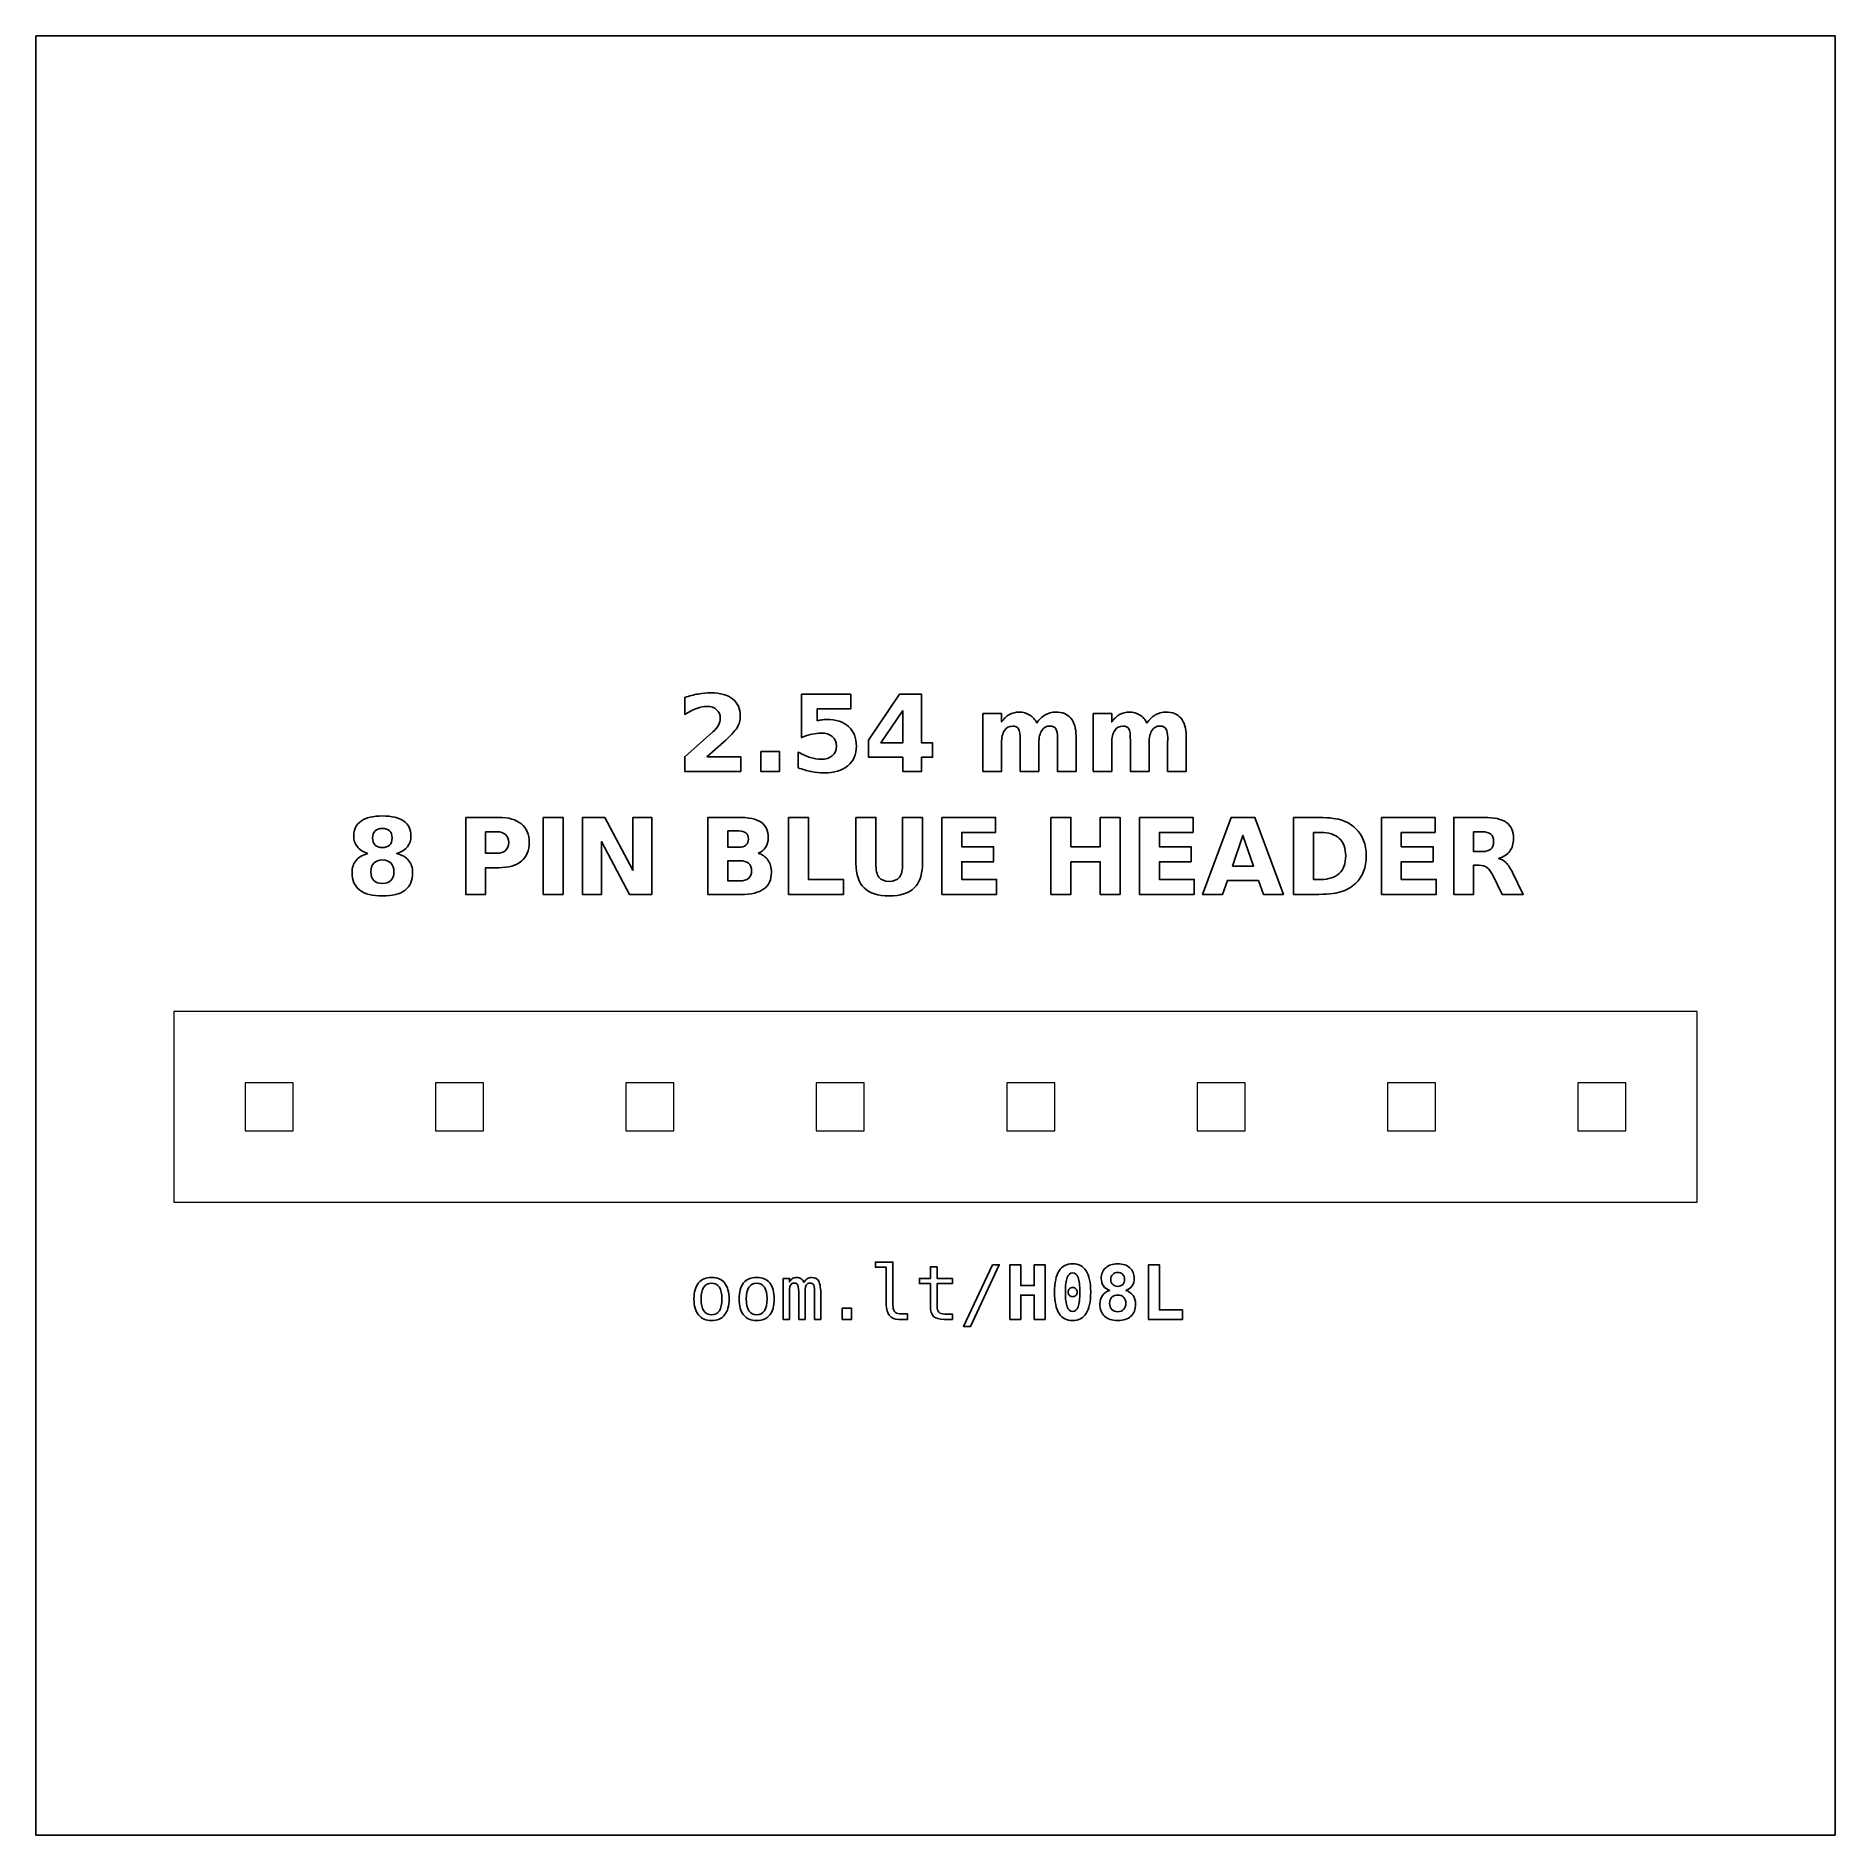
# Model space of a CAD drawing. Header units: centimetres. Extents: x -11.7 to -9.3, y -16.05 to -13.65.
import ezdxf

# ---------------------------------------------------------------- set-up
doc = ezdxf.new("R2010")
doc.units = ezdxf.units.CM
doc.header["$MEASUREMENT"] = 0
doc.layers.add('Layer 1', color=7, linetype='Continuous')

msp = doc.modelspace()

# ---------------------------------------------------------------- linework, layer by layer
at = {"layer": 'Layer 1', "color": 7}
msp.add_lwpolyline([(-11.7, -16.05), (-9.3, -16.05), (-9.3, -13.65), (-11.7, -13.65), (-11.7, -16.05)], close=True, dxfattribs=at)
at = {"layer": 'Layer 1', "color": 7, "lineweight": 20}
for points in [[(-11.516, -15.20555), (-9.484, -15.20555), (-9.484, -14.95155), (-11.516, -14.95155), (-11.516, -15.20555)], [(-11.421, -15.11055), (-11.357, -15.11055), (-11.357, -15.04655), (-11.421, -15.04655), (-11.421, -15.11055)], [(-11.167, -15.11055), (-11.103, -15.11055), (-11.103, -15.04655), (-11.167, -15.04655), (-11.167, -15.11055)], [(-10.913, -15.11055), (-10.849, -15.11055), (-10.849, -15.04655), (-10.913, -15.04655), (-10.913, -15.11055)], [(-10.659, -15.11055), (-10.595, -15.11055), (-10.595, -15.04655), (-10.659, -15.04655), (-10.659, -15.11055)], [(-10.405, -15.11055), (-10.341, -15.11055), (-10.341, -15.04655), (-10.405, -15.04655), (-10.405, -15.11055)], [(-10.151, -15.11055), (-10.087, -15.11055), (-10.087, -15.04655), (-10.151, -15.04655), (-10.151, -15.11055)], [(-9.897, -15.11055), (-9.833, -15.11055), (-9.833, -15.04655), (-9.897, -15.04655), (-9.897, -15.11055)], [(-9.643, -15.11055), (-9.579, -15.11055), (-9.579, -15.04655), (-9.643, -15.04655), (-9.643, -15.11055)]]:
    msp.add_lwpolyline(points, close=True, dxfattribs=at)
at = {"layer": 'Layer 1', "color": 250}
for points, knots in [([(-10.80502, -14.61152), (-10.80502, -14.61152), (-10.75974, -14.61152), (-10.75974, -14.61152), (-10.75974, -14.61152), (-10.75974, -14.61152), (-10.75974, -14.63102), (-10.75974, -14.63102), (-10.75974, -14.63102), (-10.75974, -14.63102), (-10.83451, -14.63102), (-10.83451, -14.63102), (-10.83451, -14.63102), (-10.83451, -14.63102), (-10.83451, -14.61152), (-10.83451, -14.61152), (-10.83451, -14.61152), (-10.83451, -14.61152), (-10.79695, -14.57839), (-10.79695, -14.57839), (-10.79695, -14.57839), (-10.79359, -14.57535), (-10.79112, -14.57239), (-10.78952, -14.5695), (-10.78952, -14.5695), (-10.7879, -14.5666), (-10.7871, -14.56359), (-10.7871, -14.56046), (-10.7871, -14.56046), (-10.7871, -14.55564), (-10.78872, -14.55176), (-10.79196, -14.54882), (-10.79196, -14.54882), (-10.79519, -14.54588), (-10.79949, -14.54443), (-10.80488, -14.54443), (-10.80488, -14.54443), (-10.80901, -14.54443), (-10.81353, -14.54532), (-10.81845, -14.54708), (-10.81845, -14.54708), (-10.82336, -14.54885), (-10.82863, -14.55148), (-10.83423, -14.55496), (-10.83423, -14.55496), (-10.83423, -14.55496), (-10.83423, -14.53236), (-10.83423, -14.53236), (-10.83423, -14.53236), (-10.82825, -14.53039), (-10.82235, -14.52888), (-10.81652, -14.52785), (-10.81652, -14.52785), (-10.81068, -14.52681), (-10.80497, -14.52629), (-10.79935, -14.52629), (-10.79935, -14.52629), (-10.78705, -14.52629), (-10.77748, -14.529), (-10.77066, -14.53443), (-10.77066, -14.53443), (-10.76384, -14.53984), (-10.76043, -14.54739), (-10.76043, -14.5571), (-10.76043, -14.5571), (-10.76043, -14.5627), (-10.76188, -14.56792), (-10.76478, -14.57277), (-10.76478, -14.57277), (-10.76767, -14.57761), (-10.77376, -14.5841), (-10.78303, -14.59224), (-10.78303, -14.59224), (-10.78303, -14.59224), (-10.80502, -14.61152), (-10.80502, -14.61152)], [0, 0, 0, 0, 0.0526316, 0.0526316, 0.0526316, 0.0526316, 0.1052632, 0.1052632, 0.1052632, 0.1052632, 0.1578947, 0.1578947, 0.1578947, 0.1578947, 0.2105263, 0.2105263, 0.2105263, 0.2105263, 0.2631579, 0.2631579, 0.2631579, 0.2631579, 0.3157895, 0.3157895, 0.3157895, 0.3157895, 0.3684211, 0.3684211, 0.3684211, 0.3684211, 0.4210526, 0.4210526, 0.4210526, 0.4210526, 0.4736842, 0.4736842, 0.4736842, 0.4736842, 0.5263158, 0.5263158, 0.5263158, 0.5263158, 0.5789474, 0.5789474, 0.5789474, 0.5789474, 0.6315789, 0.6315789, 0.6315789, 0.6315789, 0.6842105, 0.6842105, 0.6842105, 0.6842105, 0.7368421, 0.7368421, 0.7368421, 0.7368421, 0.7894737, 0.7894737, 0.7894737, 0.7894737, 0.8421053, 0.8421053, 0.8421053, 0.8421053, 0.8947368, 0.8947368, 0.8947368, 0.8947368, 0.9473684, 0.9473684, 0.9473684, 0.9473684, 1, 1, 1, 1]), ([(-10.67893, -14.52815), (-10.67893, -14.52815), (-10.61299, -14.52815), (-10.61299, -14.52815), (-10.61299, -14.52815), (-10.61299, -14.52815), (-10.61299, -14.54765), (-10.61299, -14.54765), (-10.61299, -14.54765), (-10.61299, -14.54765), (-10.65779, -14.54765), (-10.65779, -14.54765), (-10.65779, -14.54765), (-10.65779, -14.54765), (-10.65779, -14.56357), (-10.65779, -14.56357), (-10.65779, -14.56357), (-10.65577, -14.56303), (-10.65374, -14.56261), (-10.6517, -14.5623), (-10.6517, -14.5623), (-10.64965, -14.56199), (-10.64751, -14.56185), (-10.64532, -14.56185), (-10.64532, -14.56185), (-10.63277, -14.56185), (-10.62301, -14.56498), (-10.61602, -14.57126), (-10.61602, -14.57126), (-10.60904, -14.57752), (-10.60556, -14.58626), (-10.60556, -14.59746), (-10.60556, -14.59746), (-10.60556, -14.60858), (-10.60937, -14.61729), (-10.61696, -14.62359), (-10.61696, -14.62359), (-10.62456, -14.62987), (-10.63512, -14.63302), (-10.64862, -14.63302), (-10.64862, -14.63302), (-10.65445, -14.63302), (-10.66024, -14.63245), (-10.66595, -14.63133), (-10.66595, -14.63133), (-10.67167, -14.6302), (-10.67736, -14.6285), (-10.683, -14.6262), (-10.683, -14.6262), (-10.683, -14.6262), (-10.683, -14.60531), (-10.683, -14.60531), (-10.683, -14.60531), (-10.6774, -14.60854), (-10.67209, -14.61094), (-10.66706, -14.61253), (-10.66706, -14.61253), (-10.66202, -14.61416), (-10.65727, -14.61496), (-10.65283, -14.61496), (-10.65283, -14.61496), (-10.64638, -14.61496), (-10.64133, -14.61338), (-10.63763, -14.61023), (-10.63763, -14.61023), (-10.63394, -14.6071), (-10.63208, -14.60285), (-10.63208, -14.59746), (-10.63208, -14.59746), (-10.63208, -14.59205), (-10.63394, -14.58779), (-10.63763, -14.58467), (-10.63763, -14.58467), (-10.64133, -14.58154), (-10.64638, -14.57999), (-10.65283, -14.57999), (-10.65283, -14.57999), (-10.65664, -14.57999), (-10.66071, -14.58048), (-10.66501, -14.58147), (-10.66501, -14.58147), (-10.66934, -14.58245), (-10.67397, -14.58398), (-10.67893, -14.58605), (-10.67893, -14.58605), (-10.67893, -14.58605), (-10.67893, -14.52815), (-10.67893, -14.52815)], [0, 0, 0, 0, 0.0454545, 0.0454545, 0.0454545, 0.0454545, 0.0909091, 0.0909091, 0.0909091, 0.0909091, 0.1363636, 0.1363636, 0.1363636, 0.1363636, 0.1818182, 0.1818182, 0.1818182, 0.1818182, 0.2272727, 0.2272727, 0.2272727, 0.2272727, 0.2727273, 0.2727273, 0.2727273, 0.2727273, 0.3181818, 0.3181818, 0.3181818, 0.3181818, 0.3636364, 0.3636364, 0.3636364, 0.3636364, 0.4090909, 0.4090909, 0.4090909, 0.4090909, 0.4545455, 0.4545455, 0.4545455, 0.4545455, 0.5, 0.5, 0.5, 0.5, 0.5454545, 0.5454545, 0.5454545, 0.5454545, 0.5909091, 0.5909091, 0.5909091, 0.5909091, 0.6363636, 0.6363636, 0.6363636, 0.6363636, 0.6818182, 0.6818182, 0.6818182, 0.6818182, 0.7272727, 0.7272727, 0.7272727, 0.7272727, 0.7727273, 0.7727273, 0.7727273, 0.7727273, 0.8181818, 0.8181818, 0.8181818, 0.8181818, 0.8636364, 0.8636364, 0.8636364, 0.8636364, 0.9090909, 0.9090909, 0.9090909, 0.9090909, 0.9545455, 0.9545455, 0.9545455, 0.9545455, 1, 1, 1, 1]), ([(-10.54815, -14.52815), (-10.54815, -14.52815), (-10.51865, -14.52815), (-10.51865, -14.52815), (-10.51865, -14.52815), (-10.51865, -14.52815), (-10.51865, -14.59306), (-10.51865, -14.59306), (-10.51865, -14.59306), (-10.51865, -14.59306), (-10.50398, -14.59306), (-10.50398, -14.59306), (-10.50398, -14.59306), (-10.50398, -14.59306), (-10.50398, -14.61228), (-10.50398, -14.61228), (-10.50398, -14.61228), (-10.50398, -14.61228), (-10.51865, -14.61228), (-10.51865, -14.61228), (-10.51865, -14.61228), (-10.51865, -14.61228), (-10.51865, -14.63102), (-10.51865, -14.63102), (-10.51865, -14.63102), (-10.51865, -14.63102), (-10.54372, -14.63102), (-10.54372, -14.63102), (-10.54372, -14.63102), (-10.54372, -14.63102), (-10.54372, -14.61228), (-10.54372, -14.61228), (-10.54372, -14.61228), (-10.54372, -14.61228), (-10.58935, -14.61228), (-10.58935, -14.61228), (-10.58935, -14.61228), (-10.58935, -14.61228), (-10.58935, -14.58953), (-10.58935, -14.58953), (-10.58935, -14.58953), (-10.58935, -14.58953), (-10.54815, -14.52815), (-10.54815, -14.52815)], [0, 0, 0, 0, 0.0909091, 0.0909091, 0.0909091, 0.0909091, 0.1818182, 0.1818182, 0.1818182, 0.1818182, 0.2727273, 0.2727273, 0.2727273, 0.2727273, 0.3636364, 0.3636364, 0.3636364, 0.3636364, 0.4545455, 0.4545455, 0.4545455, 0.4545455, 0.5454545, 0.5454545, 0.5454545, 0.5454545, 0.6363636, 0.6363636, 0.6363636, 0.6363636, 0.7272727, 0.7272727, 0.7272727, 0.7272727, 0.8181818, 0.8181818, 0.8181818, 0.8181818, 0.9090909, 0.9090909, 0.9090909, 0.9090909, 1, 1, 1, 1]), ([(-10.54372, -14.55), (-10.54372, -14.55), (-10.57282, -14.59306), (-10.57282, -14.59306), (-10.57282, -14.59306), (-10.57282, -14.59306), (-10.54372, -14.59306), (-10.54372, -14.59306), (-10.54372, -14.59306), (-10.54372, -14.59306), (-10.54372, -14.55), (-10.54372, -14.55)], [0, 0, 0, 0, 0.3333333, 0.3333333, 0.3333333, 0.3333333, 0.6666667, 0.6666667, 0.6666667, 0.6666667, 1, 1, 1, 1]), ([(-10.36501, -14.56667), (-10.36188, -14.5619), (-10.35819, -14.55825), (-10.35388, -14.55576), (-10.35388, -14.55576), (-10.34958, -14.55324), (-10.34488, -14.552), (-10.33973, -14.552), (-10.33973, -14.552), (-10.33086, -14.552), (-10.32411, -14.55473), (-10.31948, -14.56021), (-10.31948, -14.56021), (-10.31484, -14.56566), (-10.31251, -14.57361), (-10.31251, -14.58403), (-10.31251, -14.58403), (-10.31251, -14.58403), (-10.31251, -14.63102), (-10.31251, -14.63102), (-10.31251, -14.63102), (-10.31251, -14.63102), (-10.33733, -14.63102), (-10.33733, -14.63102), (-10.33733, -14.63102), (-10.33733, -14.63102), (-10.33733, -14.59078), (-10.33733, -14.59078), (-10.33733, -14.59078), (-10.33728, -14.59019), (-10.33726, -14.58958), (-10.33723, -14.58892), (-10.33723, -14.58892), (-10.33721, -14.58829), (-10.33719, -14.58737), (-10.33719, -14.58617), (-10.33719, -14.58617), (-10.33719, -14.58071), (-10.33798, -14.57674), (-10.33961, -14.57429), (-10.33961, -14.57429), (-10.34121, -14.57182), (-10.34379, -14.5706), (-10.34737, -14.5706), (-10.34737, -14.5706), (-10.35207, -14.5706), (-10.35567, -14.57253), (-10.35823, -14.57639), (-10.35823, -14.57639), (-10.36077, -14.58024), (-10.36209, -14.58582), (-10.36219, -14.59313), (-10.36219, -14.59313), (-10.36219, -14.59313), (-10.36219, -14.63102), (-10.36219, -14.63102), (-10.36219, -14.63102), (-10.36219, -14.63102), (-10.387, -14.63102), (-10.387, -14.63102), (-10.387, -14.63102), (-10.387, -14.63102), (-10.387, -14.59078), (-10.387, -14.59078), (-10.387, -14.59078), (-10.387, -14.58224), (-10.38773, -14.57674), (-10.38921, -14.57429), (-10.38921, -14.57429), (-10.39067, -14.57182), (-10.39328, -14.5706), (-10.39704, -14.5706), (-10.39704, -14.5706), (-10.40179, -14.5706), (-10.40544, -14.57255), (-10.408, -14.57643), (-10.408, -14.57643), (-10.41056, -14.58031), (-10.41186, -14.58584), (-10.41186, -14.59306), (-10.41186, -14.59306), (-10.41186, -14.59306), (-10.41186, -14.63102), (-10.41186, -14.63102), (-10.41186, -14.63102), (-10.41186, -14.63102), (-10.43667, -14.63102), (-10.43667, -14.63102), (-10.43667, -14.63102), (-10.43667, -14.63102), (-10.43667, -14.55386), (-10.43667, -14.55386), (-10.43667, -14.55386), (-10.43667, -14.55386), (-10.41186, -14.55386), (-10.41186, -14.55386), (-10.41186, -14.55386), (-10.41186, -14.55386), (-10.41186, -14.56517), (-10.41186, -14.56517), (-10.41186, -14.56517), (-10.40882, -14.56079), (-10.40534, -14.55753), (-10.40141, -14.55531), (-10.40141, -14.55531), (-10.39749, -14.5531), (-10.39316, -14.552), (-10.38843, -14.552), (-10.38843, -14.552), (-10.38312, -14.552), (-10.37839, -14.55329), (-10.37432, -14.55586), (-10.37432, -14.55586), (-10.37023, -14.55844), (-10.36712, -14.56204), (-10.36501, -14.56667)], [0, 0, 0, 0, 0.0344828, 0.0344828, 0.0344828, 0.0344828, 0.0689655, 0.0689655, 0.0689655, 0.0689655, 0.1034483, 0.1034483, 0.1034483, 0.1034483, 0.137931, 0.137931, 0.137931, 0.137931, 0.1724138, 0.1724138, 0.1724138, 0.1724138, 0.2068966, 0.2068966, 0.2068966, 0.2068966, 0.2413793, 0.2413793, 0.2413793, 0.2413793, 0.2758621, 0.2758621, 0.2758621, 0.2758621, 0.3103448, 0.3103448, 0.3103448, 0.3103448, 0.3448276, 0.3448276, 0.3448276, 0.3448276, 0.3793103, 0.3793103, 0.3793103, 0.3793103, 0.4137931, 0.4137931, 0.4137931, 0.4137931, 0.4482759, 0.4482759, 0.4482759, 0.4482759, 0.4827586, 0.4827586, 0.4827586, 0.4827586, 0.5172414, 0.5172414, 0.5172414, 0.5172414, 0.5517241, 0.5517241, 0.5517241, 0.5517241, 0.5862069, 0.5862069, 0.5862069, 0.5862069, 0.6206897, 0.6206897, 0.6206897, 0.6206897, 0.6551724, 0.6551724, 0.6551724, 0.6551724, 0.6896552, 0.6896552, 0.6896552, 0.6896552, 0.7241379, 0.7241379, 0.7241379, 0.7241379, 0.7586207, 0.7586207, 0.7586207, 0.7586207, 0.7931034, 0.7931034, 0.7931034, 0.7931034, 0.8275862, 0.8275862, 0.8275862, 0.8275862, 0.862069, 0.862069, 0.862069, 0.862069, 0.8965517, 0.8965517, 0.8965517, 0.8965517, 0.9310345, 0.9310345, 0.9310345, 0.9310345, 0.9655172, 0.9655172, 0.9655172, 0.9655172, 1, 1, 1, 1]), ([(-10.21797, -14.56667), (-10.21484, -14.5619), (-10.21115, -14.55825), (-10.20684, -14.55576), (-10.20684, -14.55576), (-10.20254, -14.55324), (-10.19784, -14.552), (-10.19269, -14.552), (-10.19269, -14.552), (-10.18382, -14.552), (-10.17707, -14.55473), (-10.17244, -14.56021), (-10.17244, -14.56021), (-10.1678, -14.56566), (-10.16547, -14.57361), (-10.16547, -14.58403), (-10.16547, -14.58403), (-10.16547, -14.58403), (-10.16547, -14.63102), (-10.16547, -14.63102), (-10.16547, -14.63102), (-10.16547, -14.63102), (-10.19029, -14.63102), (-10.19029, -14.63102), (-10.19029, -14.63102), (-10.19029, -14.63102), (-10.19029, -14.59078), (-10.19029, -14.59078), (-10.19029, -14.59078), (-10.19024, -14.59019), (-10.19022, -14.58958), (-10.19019, -14.58892), (-10.19019, -14.58892), (-10.19017, -14.58829), (-10.19015, -14.58737), (-10.19015, -14.58617), (-10.19015, -14.58617), (-10.19015, -14.58071), (-10.19094, -14.57674), (-10.19257, -14.57429), (-10.19257, -14.57429), (-10.19417, -14.57182), (-10.19675, -14.5706), (-10.20033, -14.5706), (-10.20033, -14.5706), (-10.20503, -14.5706), (-10.20863, -14.57253), (-10.21119, -14.57639), (-10.21119, -14.57639), (-10.21373, -14.58024), (-10.21505, -14.58582), (-10.21515, -14.59313), (-10.21515, -14.59313), (-10.21515, -14.59313), (-10.21515, -14.63102), (-10.21515, -14.63102), (-10.21515, -14.63102), (-10.21515, -14.63102), (-10.23996, -14.63102), (-10.23996, -14.63102), (-10.23996, -14.63102), (-10.23996, -14.63102), (-10.23996, -14.59078), (-10.23996, -14.59078), (-10.23996, -14.59078), (-10.23996, -14.58224), (-10.24069, -14.57674), (-10.24217, -14.57429), (-10.24217, -14.57429), (-10.24363, -14.57182), (-10.24624, -14.5706), (-10.25, -14.5706), (-10.25, -14.5706), (-10.25475, -14.5706), (-10.2584, -14.57255), (-10.26096, -14.57643), (-10.26096, -14.57643), (-10.26352, -14.58031), (-10.26482, -14.58584), (-10.26482, -14.59306), (-10.26482, -14.59306), (-10.26482, -14.59306), (-10.26482, -14.63102), (-10.26482, -14.63102), (-10.26482, -14.63102), (-10.26482, -14.63102), (-10.28963, -14.63102), (-10.28963, -14.63102), (-10.28963, -14.63102), (-10.28963, -14.63102), (-10.28963, -14.55386), (-10.28963, -14.55386), (-10.28963, -14.55386), (-10.28963, -14.55386), (-10.26482, -14.55386), (-10.26482, -14.55386), (-10.26482, -14.55386), (-10.26482, -14.55386), (-10.26482, -14.56517), (-10.26482, -14.56517), (-10.26482, -14.56517), (-10.26178, -14.56079), (-10.2583, -14.55753), (-10.25437, -14.55531), (-10.25437, -14.55531), (-10.25045, -14.5531), (-10.24612, -14.552), (-10.24139, -14.552), (-10.24139, -14.552), (-10.23608, -14.552), (-10.23135, -14.55329), (-10.22728, -14.55586), (-10.22728, -14.55586), (-10.22319, -14.55844), (-10.22008, -14.56204), (-10.21797, -14.56667)], [0, 0, 0, 0, 0.0344828, 0.0344828, 0.0344828, 0.0344828, 0.0689655, 0.0689655, 0.0689655, 0.0689655, 0.1034483, 0.1034483, 0.1034483, 0.1034483, 0.137931, 0.137931, 0.137931, 0.137931, 0.1724138, 0.1724138, 0.1724138, 0.1724138, 0.2068966, 0.2068966, 0.2068966, 0.2068966, 0.2413793, 0.2413793, 0.2413793, 0.2413793, 0.2758621, 0.2758621, 0.2758621, 0.2758621, 0.3103448, 0.3103448, 0.3103448, 0.3103448, 0.3448276, 0.3448276, 0.3448276, 0.3448276, 0.3793103, 0.3793103, 0.3793103, 0.3793103, 0.4137931, 0.4137931, 0.4137931, 0.4137931, 0.4482759, 0.4482759, 0.4482759, 0.4482759, 0.4827586, 0.4827586, 0.4827586, 0.4827586, 0.5172414, 0.5172414, 0.5172414, 0.5172414, 0.5517241, 0.5517241, 0.5517241, 0.5517241, 0.5862069, 0.5862069, 0.5862069, 0.5862069, 0.6206897, 0.6206897, 0.6206897, 0.6206897, 0.6551724, 0.6551724, 0.6551724, 0.6551724, 0.6896552, 0.6896552, 0.6896552, 0.6896552, 0.7241379, 0.7241379, 0.7241379, 0.7241379, 0.7586207, 0.7586207, 0.7586207, 0.7586207, 0.7931034, 0.7931034, 0.7931034, 0.7931034, 0.8275862, 0.8275862, 0.8275862, 0.8275862, 0.862069, 0.862069, 0.862069, 0.862069, 0.8965517, 0.8965517, 0.8965517, 0.8965517, 0.9310345, 0.9310345, 0.9310345, 0.9310345, 0.9655172, 0.9655172, 0.9655172, 0.9655172, 1, 1, 1, 1]), ([(-10.7331, -14.60435), (-10.7331, -14.60435), (-10.70828, -14.60435), (-10.70828, -14.60435), (-10.70828, -14.60435), (-10.70828, -14.60435), (-10.70828, -14.63102), (-10.70828, -14.63102), (-10.70828, -14.63102), (-10.70828, -14.63102), (-10.7331, -14.63102), (-10.7331, -14.63102), (-10.7331, -14.63102), (-10.7331, -14.63102), (-10.7331, -14.60435), (-10.7331, -14.60435)], [0, 0, 0, 0, 0.25, 0.25, 0.25, 0.25, 0.5, 0.5, 0.5, 0.5, 0.75, 0.75, 0.75, 0.75, 1, 1, 1, 1]), ([(-11.25719, -14.7405), (-11.26342, -14.73861), (-11.26813, -14.73572), (-11.2713, -14.73182), (-11.2713, -14.73182), (-11.27448, -14.72791), (-11.27605, -14.72305), (-11.27605, -14.71721), (-11.27605, -14.71721), (-11.27605, -14.70853), (-11.27281, -14.7019), (-11.26634, -14.69736), (-11.26634, -14.69736), (-11.25987, -14.69282), (-11.25035, -14.69054), (-11.23781, -14.69054), (-11.23781, -14.69054), (-11.22537, -14.69054), (-11.21589, -14.6928), (-11.20942, -14.69734), (-11.20942, -14.69734), (-11.20296, -14.70186), (-11.19971, -14.70849), (-11.19971, -14.71721), (-11.19971, -14.71721), (-11.19971, -14.72305), (-11.20131, -14.72791), (-11.20448, -14.73182), (-11.20448, -14.73182), (-11.20768, -14.73572), (-11.21241, -14.73861), (-11.21864, -14.7405), (-11.21864, -14.7405), (-11.21166, -14.74242), (-11.20639, -14.74555), (-11.20284, -14.7499), (-11.20284, -14.7499), (-11.19929, -14.75423), (-11.1975, -14.75971), (-11.1975, -14.76634), (-11.1975, -14.76634), (-11.1975, -14.77653), (-11.20089, -14.78424), (-11.20766, -14.78944), (-11.20766, -14.78944), (-11.21443, -14.79466), (-11.2245, -14.79727), (-11.23781, -14.79727), (-11.23781, -14.79727), (-11.25119, -14.79727), (-11.26128, -14.79466), (-11.2681, -14.78944), (-11.2681, -14.78944), (-11.27492, -14.78424), (-11.27833, -14.77653), (-11.27833, -14.76634), (-11.27833, -14.76634), (-11.27833, -14.75971), (-11.27654, -14.75423), (-11.27299, -14.7499), (-11.27299, -14.7499), (-11.26944, -14.74555), (-11.26417, -14.74242), (-11.25719, -14.7405)], [0, 0, 0, 0, 0.0625, 0.0625, 0.0625, 0.0625, 0.125, 0.125, 0.125, 0.125, 0.1875, 0.1875, 0.1875, 0.1875, 0.25, 0.25, 0.25, 0.25, 0.3125, 0.3125, 0.3125, 0.3125, 0.375, 0.375, 0.375, 0.375, 0.4375, 0.4375, 0.4375, 0.4375, 0.5, 0.5, 0.5, 0.5, 0.5625, 0.5625, 0.5625, 0.5625, 0.625, 0.625, 0.625, 0.625, 0.6875, 0.6875, 0.6875, 0.6875, 0.75, 0.75, 0.75, 0.75, 0.8125, 0.8125, 0.8125, 0.8125, 0.875, 0.875, 0.875, 0.875, 0.9375, 0.9375, 0.9375, 0.9375, 1, 1, 1, 1]), ([(-11.25098, -14.71989), (-11.25098, -14.72399), (-11.24985, -14.72714), (-11.24757, -14.72932), (-11.24757, -14.72932), (-11.24529, -14.73154), (-11.24204, -14.73264), (-11.23781, -14.73264), (-11.23781, -14.73264), (-11.23367, -14.73264), (-11.23047, -14.73154), (-11.22824, -14.72932), (-11.22824, -14.72932), (-11.22598, -14.72714), (-11.22485, -14.72399), (-11.22485, -14.71989), (-11.22485, -14.71989), (-11.22485, -14.7158), (-11.22598, -14.71267), (-11.22824, -14.71049), (-11.22824, -14.71049), (-11.23047, -14.7083), (-11.23367, -14.70722), (-11.23781, -14.70722), (-11.23781, -14.70722), (-11.24204, -14.70722), (-11.24529, -14.70832), (-11.24757, -14.71053), (-11.24757, -14.71053), (-11.24985, -14.71272), (-11.25098, -14.71585), (-11.25098, -14.71989)], [0, 0, 0, 0, 0.125, 0.125, 0.125, 0.125, 0.25, 0.25, 0.25, 0.25, 0.375, 0.375, 0.375, 0.375, 0.5, 0.5, 0.5, 0.5, 0.625, 0.625, 0.625, 0.625, 0.75, 0.75, 0.75, 0.75, 0.875, 0.875, 0.875, 0.875, 1, 1, 1, 1]), ([(-11.12666, -14.6924), (-11.12666, -14.6924), (-11.08264, -14.6924), (-11.08264, -14.6924), (-11.08264, -14.6924), (-11.06954, -14.6924), (-11.05949, -14.69532), (-11.05248, -14.70113), (-11.05248, -14.70113), (-11.04548, -14.70694), (-11.04197, -14.71521), (-11.04197, -14.72596), (-11.04197, -14.72596), (-11.04197, -14.73673), (-11.04548, -14.74503), (-11.05248, -14.75084), (-11.05248, -14.75084), (-11.05949, -14.75665), (-11.06954, -14.75957), (-11.08264, -14.75957), (-11.08264, -14.75957), (-11.08264, -14.75957), (-11.10013, -14.75957), (-11.10013, -14.75957), (-11.10013, -14.75957), (-11.10013, -14.75957), (-11.10013, -14.79527), (-11.10013, -14.79527), (-11.10013, -14.79527), (-11.10013, -14.79527), (-11.12666, -14.79527), (-11.12666, -14.79527), (-11.12666, -14.79527), (-11.12666, -14.79527), (-11.12666, -14.6924), (-11.12666, -14.6924)], [0, 0, 0, 0, 0.1111111, 0.1111111, 0.1111111, 0.1111111, 0.2222222, 0.2222222, 0.2222222, 0.2222222, 0.3333333, 0.3333333, 0.3333333, 0.3333333, 0.4444444, 0.4444444, 0.4444444, 0.4444444, 0.5555556, 0.5555556, 0.5555556, 0.5555556, 0.6666667, 0.6666667, 0.6666667, 0.6666667, 0.7777778, 0.7777778, 0.7777778, 0.7777778, 0.8888889, 0.8888889, 0.8888889, 0.8888889, 1, 1, 1, 1]), ([(-11.10013, -14.71162), (-11.10013, -14.71162), (-11.10013, -14.74035), (-11.10013, -14.74035), (-11.10013, -14.74035), (-11.10013, -14.74035), (-11.08546, -14.74035), (-11.08546, -14.74035), (-11.08546, -14.74035), (-11.08031, -14.74035), (-11.07633, -14.73911), (-11.07353, -14.73659), (-11.07353, -14.73659), (-11.07073, -14.7341), (-11.06932, -14.73055), (-11.06932, -14.72596), (-11.06932, -14.72596), (-11.06932, -14.72135), (-11.07073, -14.71782), (-11.07353, -14.71533), (-11.07353, -14.71533), (-11.07633, -14.71286), (-11.08031, -14.71162), (-11.08546, -14.71162), (-11.08546, -14.71162), (-11.08546, -14.71162), (-11.10013, -14.71162), (-11.10013, -14.71162)], [0, 0, 0, 0, 0.1428571, 0.1428571, 0.1428571, 0.1428571, 0.2857143, 0.2857143, 0.2857143, 0.2857143, 0.4285714, 0.4285714, 0.4285714, 0.4285714, 0.5714286, 0.5714286, 0.5714286, 0.5714286, 0.7142857, 0.7142857, 0.7142857, 0.7142857, 0.8571429, 0.8571429, 0.8571429, 0.8571429, 1, 1, 1, 1]), ([(-11.02325, -14.6924), (-11.02325, -14.6924), (-10.99672, -14.6924), (-10.99672, -14.6924), (-10.99672, -14.6924), (-10.99672, -14.6924), (-10.99672, -14.79527), (-10.99672, -14.79527), (-10.99672, -14.79527), (-10.99672, -14.79527), (-11.02325, -14.79527), (-11.02325, -14.79527), (-11.02325, -14.79527), (-11.02325, -14.79527), (-11.02325, -14.6924), (-11.02325, -14.6924)], [0, 0, 0, 0, 0.25, 0.25, 0.25, 0.25, 0.5, 0.5, 0.5, 0.5, 0.75, 0.75, 0.75, 0.75, 1, 1, 1, 1]), ([(-10.97076, -14.6924), (-10.97076, -14.6924), (-10.94113, -14.6924), (-10.94113, -14.6924), (-10.94113, -14.6924), (-10.94113, -14.6924), (-10.90371, -14.76296), (-10.90371, -14.76296), (-10.90371, -14.76296), (-10.90371, -14.76296), (-10.90371, -14.6924), (-10.90371, -14.6924), (-10.90371, -14.6924), (-10.90371, -14.6924), (-10.87857, -14.6924), (-10.87857, -14.6924), (-10.87857, -14.6924), (-10.87857, -14.6924), (-10.87857, -14.79527), (-10.87857, -14.79527), (-10.87857, -14.79527), (-10.87857, -14.79527), (-10.9082, -14.79527), (-10.9082, -14.79527), (-10.9082, -14.79527), (-10.9082, -14.79527), (-10.94562, -14.72471), (-10.94562, -14.72471), (-10.94562, -14.72471), (-10.94562, -14.72471), (-10.94562, -14.79527), (-10.94562, -14.79527), (-10.94562, -14.79527), (-10.94562, -14.79527), (-10.97076, -14.79527), (-10.97076, -14.79527), (-10.97076, -14.79527), (-10.97076, -14.79527), (-10.97076, -14.6924), (-10.97076, -14.6924)], [0, 0, 0, 0, 0.1, 0.1, 0.1, 0.1, 0.2, 0.2, 0.2, 0.2, 0.3, 0.3, 0.3, 0.3, 0.4, 0.4, 0.4, 0.4, 0.5, 0.5, 0.5, 0.5, 0.6, 0.6, 0.6, 0.6, 0.7, 0.7, 0.7, 0.7, 0.8, 0.8, 0.8, 0.8, 0.9, 0.9, 0.9, 0.9, 1, 1, 1, 1]), ([(-10.73677, -14.74021), (-10.73108, -14.74186), (-10.72666, -14.74492), (-10.72353, -14.74939), (-10.72353, -14.74939), (-10.7204, -14.75383), (-10.71885, -14.75931), (-10.71885, -14.76578), (-10.71885, -14.76578), (-10.71885, -14.7757), (-10.72222, -14.78309), (-10.72892, -14.78796), (-10.72892, -14.78796), (-10.73562, -14.79282), (-10.74583, -14.79527), (-10.75952, -14.79527), (-10.75952, -14.79527), (-10.75952, -14.79527), (-10.80354, -14.79527), (-10.80354, -14.79527), (-10.80354, -14.79527), (-10.80354, -14.79527), (-10.80354, -14.6924), (-10.80354, -14.6924), (-10.80354, -14.6924), (-10.80354, -14.6924), (-10.76372, -14.6924), (-10.76372, -14.6924), (-10.76372, -14.6924), (-10.74943, -14.6924), (-10.73908, -14.69456), (-10.73268, -14.69887), (-10.73268, -14.69887), (-10.72626, -14.7032), (-10.72306, -14.71011), (-10.72306, -14.71961), (-10.72306, -14.71961), (-10.72306, -14.72462), (-10.72424, -14.72888), (-10.72657, -14.73241), (-10.72657, -14.73241), (-10.72892, -14.73591), (-10.7323, -14.73852), (-10.73677, -14.74021)], [0, 0, 0, 0, 0.0909091, 0.0909091, 0.0909091, 0.0909091, 0.1818182, 0.1818182, 0.1818182, 0.1818182, 0.2727273, 0.2727273, 0.2727273, 0.2727273, 0.3636364, 0.3636364, 0.3636364, 0.3636364, 0.4545455, 0.4545455, 0.4545455, 0.4545455, 0.5454545, 0.5454545, 0.5454545, 0.5454545, 0.6363636, 0.6363636, 0.6363636, 0.6363636, 0.7272727, 0.7272727, 0.7272727, 0.7272727, 0.8181818, 0.8181818, 0.8181818, 0.8181818, 0.9090909, 0.9090909, 0.9090909, 0.9090909, 1, 1, 1, 1]), ([(-10.76234, -14.73222), (-10.75815, -14.73222), (-10.75498, -14.7313), (-10.75284, -14.72947), (-10.75284, -14.72947), (-10.75067, -14.72763), (-10.74959, -14.72493), (-10.74959, -14.72133), (-10.74959, -14.72133), (-10.74959, -14.7178), (-10.75067, -14.71512), (-10.75284, -14.71326), (-10.75284, -14.71326), (-10.75498, -14.7114), (-10.75815, -14.71046), (-10.76234, -14.71046), (-10.76234, -14.71046), (-10.76234, -14.71046), (-10.77701, -14.71046), (-10.77701, -14.71046), (-10.77701, -14.71046), (-10.77701, -14.71046), (-10.77701, -14.73222), (-10.77701, -14.73222), (-10.77701, -14.73222), (-10.77701, -14.73222), (-10.76234, -14.73222), (-10.76234, -14.73222)], [0, 0, 0, 0, 0.1428571, 0.1428571, 0.1428571, 0.1428571, 0.2857143, 0.2857143, 0.2857143, 0.2857143, 0.4285714, 0.4285714, 0.4285714, 0.4285714, 0.5714286, 0.5714286, 0.5714286, 0.5714286, 0.7142857, 0.7142857, 0.7142857, 0.7142857, 0.8571429, 0.8571429, 0.8571429, 0.8571429, 1, 1, 1, 1]), ([(-10.69599, -14.6924), (-10.69599, -14.6924), (-10.66946, -14.6924), (-10.66946, -14.6924), (-10.66946, -14.6924), (-10.66946, -14.6924), (-10.66946, -14.77521), (-10.66946, -14.77521), (-10.66946, -14.77521), (-10.66946, -14.77521), (-10.6229, -14.77521), (-10.6229, -14.77521), (-10.6229, -14.77521), (-10.6229, -14.77521), (-10.6229, -14.79527), (-10.6229, -14.79527), (-10.6229, -14.79527), (-10.6229, -14.79527), (-10.69599, -14.79527), (-10.69599, -14.79527), (-10.69599, -14.79527), (-10.69599, -14.79527), (-10.69599, -14.6924), (-10.69599, -14.6924)], [0, 0, 0, 0, 0.1666667, 0.1666667, 0.1666667, 0.1666667, 0.3333333, 0.3333333, 0.3333333, 0.3333333, 0.5, 0.5, 0.5, 0.5, 0.6666667, 0.6666667, 0.6666667, 0.6666667, 0.8333333, 0.8333333, 0.8333333, 0.8333333, 1, 1, 1, 1]), ([(-10.60608, -14.6924), (-10.60608, -14.6924), (-10.57955, -14.6924), (-10.57955, -14.6924), (-10.57955, -14.6924), (-10.57955, -14.6924), (-10.57955, -14.75407), (-10.57955, -14.75407), (-10.57955, -14.75407), (-10.57955, -14.76256), (-10.57817, -14.76865), (-10.57539, -14.77229), (-10.57539, -14.77229), (-10.57261, -14.77594), (-10.56808, -14.77777), (-10.56177, -14.77777), (-10.56177, -14.77777), (-10.55542, -14.77777), (-10.55086, -14.77594), (-10.54809, -14.77229), (-10.54809, -14.77229), (-10.54531, -14.76865), (-10.54392, -14.76256), (-10.54392, -14.75407), (-10.54392, -14.75407), (-10.54392, -14.75407), (-10.54392, -14.6924), (-10.54392, -14.6924), (-10.54392, -14.6924), (-10.54392, -14.6924), (-10.51739, -14.6924), (-10.51739, -14.6924), (-10.51739, -14.6924), (-10.51739, -14.6924), (-10.51739, -14.75407), (-10.51739, -14.75407), (-10.51739, -14.75407), (-10.51739, -14.76862), (-10.52104, -14.77947), (-10.52835, -14.78659), (-10.52835, -14.78659), (-10.53564, -14.79372), (-10.54679, -14.79727), (-10.56177, -14.79727), (-10.56177, -14.79727), (-10.57671, -14.79727), (-10.58783, -14.79372), (-10.59512, -14.78659), (-10.59512, -14.78659), (-10.60244, -14.77947), (-10.60608, -14.76862), (-10.60608, -14.75407), (-10.60608, -14.75407), (-10.60608, -14.75407), (-10.60608, -14.6924), (-10.60608, -14.6924)], [0, 0, 0, 0, 0.0714286, 0.0714286, 0.0714286, 0.0714286, 0.1428571, 0.1428571, 0.1428571, 0.1428571, 0.2142857, 0.2142857, 0.2142857, 0.2142857, 0.2857143, 0.2857143, 0.2857143, 0.2857143, 0.3571429, 0.3571429, 0.3571429, 0.3571429, 0.4285714, 0.4285714, 0.4285714, 0.4285714, 0.5, 0.5, 0.5, 0.5, 0.5714286, 0.5714286, 0.5714286, 0.5714286, 0.6428571, 0.6428571, 0.6428571, 0.6428571, 0.7142857, 0.7142857, 0.7142857, 0.7142857, 0.7857143, 0.7857143, 0.7857143, 0.7857143, 0.8571429, 0.8571429, 0.8571429, 0.8571429, 0.9285714, 0.9285714, 0.9285714, 0.9285714, 1, 1, 1, 1]), ([(-10.4915, -14.6924), (-10.4915, -14.6924), (-10.41991, -14.6924), (-10.41991, -14.6924), (-10.41991, -14.6924), (-10.41991, -14.6924), (-10.41991, -14.71246), (-10.41991, -14.71246), (-10.41991, -14.71246), (-10.41991, -14.71246), (-10.46497, -14.71246), (-10.46497, -14.71246), (-10.46497, -14.71246), (-10.46497, -14.71246), (-10.46497, -14.73161), (-10.46497, -14.73161), (-10.46497, -14.73161), (-10.46497, -14.73161), (-10.42262, -14.73161), (-10.42262, -14.73161), (-10.42262, -14.73161), (-10.42262, -14.73161), (-10.42262, -14.75167), (-10.42262, -14.75167), (-10.42262, -14.75167), (-10.42262, -14.75167), (-10.46497, -14.75167), (-10.46497, -14.75167), (-10.46497, -14.75167), (-10.46497, -14.75167), (-10.46497, -14.77521), (-10.46497, -14.77521), (-10.46497, -14.77521), (-10.46497, -14.77521), (-10.41841, -14.77521), (-10.41841, -14.77521), (-10.41841, -14.77521), (-10.41841, -14.77521), (-10.41841, -14.79527), (-10.41841, -14.79527), (-10.41841, -14.79527), (-10.41841, -14.79527), (-10.4915, -14.79527), (-10.4915, -14.79527), (-10.4915, -14.79527), (-10.4915, -14.79527), (-10.4915, -14.6924), (-10.4915, -14.6924)], [0, 0, 0, 0, 0.0833333, 0.0833333, 0.0833333, 0.0833333, 0.1666667, 0.1666667, 0.1666667, 0.1666667, 0.25, 0.25, 0.25, 0.25, 0.3333333, 0.3333333, 0.3333333, 0.3333333, 0.4166667, 0.4166667, 0.4166667, 0.4166667, 0.5, 0.5, 0.5, 0.5, 0.5833333, 0.5833333, 0.5833333, 0.5833333, 0.6666667, 0.6666667, 0.6666667, 0.6666667, 0.75, 0.75, 0.75, 0.75, 0.8333333, 0.8333333, 0.8333333, 0.8333333, 0.9166667, 0.9166667, 0.9166667, 0.9166667, 1, 1, 1, 1]), ([(-10.34597, -14.6924), (-10.34597, -14.6924), (-10.31944, -14.6924), (-10.31944, -14.6924), (-10.31944, -14.6924), (-10.31944, -14.6924), (-10.31944, -14.73161), (-10.31944, -14.73161), (-10.31944, -14.73161), (-10.31944, -14.73161), (-10.28031, -14.73161), (-10.28031, -14.73161), (-10.28031, -14.73161), (-10.28031, -14.73161), (-10.28031, -14.6924), (-10.28031, -14.6924), (-10.28031, -14.6924), (-10.28031, -14.6924), (-10.25378, -14.6924), (-10.25378, -14.6924), (-10.25378, -14.6924), (-10.25378, -14.6924), (-10.25378, -14.79527), (-10.25378, -14.79527), (-10.25378, -14.79527), (-10.25378, -14.79527), (-10.28031, -14.79527), (-10.28031, -14.79527), (-10.28031, -14.79527), (-10.28031, -14.79527), (-10.28031, -14.75167), (-10.28031, -14.75167), (-10.28031, -14.75167), (-10.28031, -14.75167), (-10.31944, -14.75167), (-10.31944, -14.75167), (-10.31944, -14.75167), (-10.31944, -14.75167), (-10.31944, -14.79527), (-10.31944, -14.79527), (-10.31944, -14.79527), (-10.31944, -14.79527), (-10.34597, -14.79527), (-10.34597, -14.79527), (-10.34597, -14.79527), (-10.34597, -14.79527), (-10.34597, -14.6924), (-10.34597, -14.6924)], [0, 0, 0, 0, 0.0833333, 0.0833333, 0.0833333, 0.0833333, 0.1666667, 0.1666667, 0.1666667, 0.1666667, 0.25, 0.25, 0.25, 0.25, 0.3333333, 0.3333333, 0.3333333, 0.3333333, 0.4166667, 0.4166667, 0.4166667, 0.4166667, 0.5, 0.5, 0.5, 0.5, 0.5833333, 0.5833333, 0.5833333, 0.5833333, 0.6666667, 0.6666667, 0.6666667, 0.6666667, 0.75, 0.75, 0.75, 0.75, 0.8333333, 0.8333333, 0.8333333, 0.8333333, 0.9166667, 0.9166667, 0.9166667, 0.9166667, 1, 1, 1, 1]), ([(-10.22788, -14.6924), (-10.22788, -14.6924), (-10.15629, -14.6924), (-10.15629, -14.6924), (-10.15629, -14.6924), (-10.15629, -14.6924), (-10.15629, -14.71246), (-10.15629, -14.71246), (-10.15629, -14.71246), (-10.15629, -14.71246), (-10.20135, -14.71246), (-10.20135, -14.71246), (-10.20135, -14.71246), (-10.20135, -14.71246), (-10.20135, -14.73161), (-10.20135, -14.73161), (-10.20135, -14.73161), (-10.20135, -14.73161), (-10.159, -14.73161), (-10.159, -14.73161), (-10.159, -14.73161), (-10.159, -14.73161), (-10.159, -14.75167), (-10.159, -14.75167), (-10.159, -14.75167), (-10.159, -14.75167), (-10.20135, -14.75167), (-10.20135, -14.75167), (-10.20135, -14.75167), (-10.20135, -14.75167), (-10.20135, -14.77521), (-10.20135, -14.77521), (-10.20135, -14.77521), (-10.20135, -14.77521), (-10.15479, -14.77521), (-10.15479, -14.77521), (-10.15479, -14.77521), (-10.15479, -14.77521), (-10.15479, -14.79527), (-10.15479, -14.79527), (-10.15479, -14.79527), (-10.15479, -14.79527), (-10.22788, -14.79527), (-10.22788, -14.79527), (-10.22788, -14.79527), (-10.22788, -14.79527), (-10.22788, -14.6924), (-10.22788, -14.6924)], [0, 0, 0, 0, 0.0833333, 0.0833333, 0.0833333, 0.0833333, 0.1666667, 0.1666667, 0.1666667, 0.1666667, 0.25, 0.25, 0.25, 0.25, 0.3333333, 0.3333333, 0.3333333, 0.3333333, 0.4166667, 0.4166667, 0.4166667, 0.4166667, 0.5, 0.5, 0.5, 0.5, 0.5833333, 0.5833333, 0.5833333, 0.5833333, 0.6666667, 0.6666667, 0.6666667, 0.6666667, 0.75, 0.75, 0.75, 0.75, 0.8333333, 0.8333333, 0.8333333, 0.8333333, 0.9166667, 0.9166667, 0.9166667, 0.9166667, 1, 1, 1, 1]), ([(-10.06906, -14.77655), (-10.06906, -14.77655), (-10.11055, -14.77655), (-10.11055, -14.77655), (-10.11055, -14.77655), (-10.11055, -14.77655), (-10.11709, -14.79527), (-10.11709, -14.79527), (-10.11709, -14.79527), (-10.11709, -14.79527), (-10.14376, -14.79527), (-10.14376, -14.79527), (-10.14376, -14.79527), (-10.14376, -14.79527), (-10.10566, -14.6924), (-10.10566, -14.6924), (-10.10566, -14.6924), (-10.10566, -14.6924), (-10.07403, -14.6924), (-10.07403, -14.6924), (-10.07403, -14.6924), (-10.07403, -14.6924), (-10.03593, -14.79527), (-10.03593, -14.79527), (-10.03593, -14.79527), (-10.03593, -14.79527), (-10.0626, -14.79527), (-10.0626, -14.79527), (-10.0626, -14.79527), (-10.0626, -14.79527), (-10.06906, -14.77655), (-10.06906, -14.77655)], [0, 0, 0, 0, 0.125, 0.125, 0.125, 0.125, 0.25, 0.25, 0.25, 0.25, 0.375, 0.375, 0.375, 0.375, 0.5, 0.5, 0.5, 0.5, 0.625, 0.625, 0.625, 0.625, 0.75, 0.75, 0.75, 0.75, 0.875, 0.875, 0.875, 0.875, 1, 1, 1, 1]), ([(-10.02226, -14.6924), (-10.02226, -14.6924), (-9.99427, -14.6924), (-9.99427, -14.6924), (-9.99427, -14.6924), (-9.97866, -14.6924), (-9.96704, -14.69351), (-9.9594, -14.69574), (-9.9594, -14.69574), (-9.95175, -14.69797), (-9.94519, -14.70174), (-9.93971, -14.70708), (-9.93971, -14.70708), (-9.93489, -14.71171), (-9.93132, -14.71707), (-9.92896, -14.72314), (-9.92896, -14.72314), (-9.92664, -14.72918), (-9.92546, -14.73605), (-9.92546, -14.74374), (-9.92546, -14.74374), (-9.92546, -14.7515), (-9.92664, -14.75842), (-9.92896, -14.76451), (-9.92896, -14.76451), (-9.93132, -14.7706), (-9.93489, -14.77596), (-9.93971, -14.78059), (-9.93971, -14.78059), (-9.94524, -14.78593), (-9.95185, -14.7897), (-9.95956, -14.79193), (-9.95956, -14.79193), (-9.96728, -14.79416), (-9.97885, -14.79527), (-9.99427, -14.79527), (-9.99427, -14.79527), (-9.99427, -14.79527), (-10.02226, -14.79527), (-10.02226, -14.79527), (-10.02226, -14.79527), (-10.02226, -14.79527), (-10.02226, -14.6924), (-10.02226, -14.6924)], [0, 0, 0, 0, 0.0909091, 0.0909091, 0.0909091, 0.0909091, 0.1818182, 0.1818182, 0.1818182, 0.1818182, 0.2727273, 0.2727273, 0.2727273, 0.2727273, 0.3636364, 0.3636364, 0.3636364, 0.3636364, 0.4545455, 0.4545455, 0.4545455, 0.4545455, 0.5454545, 0.5454545, 0.5454545, 0.5454545, 0.6363636, 0.6363636, 0.6363636, 0.6363636, 0.7272727, 0.7272727, 0.7272727, 0.7272727, 0.8181818, 0.8181818, 0.8181818, 0.8181818, 0.9090909, 0.9090909, 0.9090909, 0.9090909, 1, 1, 1, 1]), ([(-9.90514, -14.6924), (-9.90514, -14.6924), (-9.83355, -14.6924), (-9.83355, -14.6924), (-9.83355, -14.6924), (-9.83355, -14.6924), (-9.83355, -14.71246), (-9.83355, -14.71246), (-9.83355, -14.71246), (-9.83355, -14.71246), (-9.87861, -14.71246), (-9.87861, -14.71246), (-9.87861, -14.71246), (-9.87861, -14.71246), (-9.87861, -14.73161), (-9.87861, -14.73161), (-9.87861, -14.73161), (-9.87861, -14.73161), (-9.83626, -14.73161), (-9.83626, -14.73161), (-9.83626, -14.73161), (-9.83626, -14.73161), (-9.83626, -14.75167), (-9.83626, -14.75167), (-9.83626, -14.75167), (-9.83626, -14.75167), (-9.87861, -14.75167), (-9.87861, -14.75167), (-9.87861, -14.75167), (-9.87861, -14.75167), (-9.87861, -14.77521), (-9.87861, -14.77521), (-9.87861, -14.77521), (-9.87861, -14.77521), (-9.83205, -14.77521), (-9.83205, -14.77521), (-9.83205, -14.77521), (-9.83205, -14.77521), (-9.83205, -14.79527), (-9.83205, -14.79527), (-9.83205, -14.79527), (-9.83205, -14.79527), (-9.90514, -14.79527), (-9.90514, -14.79527), (-9.90514, -14.79527), (-9.90514, -14.79527), (-9.90514, -14.6924), (-9.90514, -14.6924)], [0, 0, 0, 0, 0.0833333, 0.0833333, 0.0833333, 0.0833333, 0.1666667, 0.1666667, 0.1666667, 0.1666667, 0.25, 0.25, 0.25, 0.25, 0.3333333, 0.3333333, 0.3333333, 0.3333333, 0.4166667, 0.4166667, 0.4166667, 0.4166667, 0.5, 0.5, 0.5, 0.5, 0.5833333, 0.5833333, 0.5833333, 0.5833333, 0.6666667, 0.6666667, 0.6666667, 0.6666667, 0.75, 0.75, 0.75, 0.75, 0.8333333, 0.8333333, 0.8333333, 0.8333333, 0.9166667, 0.9166667, 0.9166667, 0.9166667, 1, 1, 1, 1]), ([(-9.78221, -14.75635), (-9.78221, -14.75635), (-9.78221, -14.79527), (-9.78221, -14.79527), (-9.78221, -14.79527), (-9.78221, -14.79527), (-9.80874, -14.79527), (-9.80874, -14.79527), (-9.80874, -14.79527), (-9.80874, -14.79527), (-9.80874, -14.6924), (-9.80874, -14.6924), (-9.80874, -14.6924), (-9.80874, -14.6924), (-9.76822, -14.6924), (-9.76822, -14.6924), (-9.76822, -14.6924), (-9.75467, -14.6924), (-9.74472, -14.69468), (-9.73842, -14.69922), (-9.73842, -14.69922), (-9.7321, -14.70376), (-9.72894, -14.71096), (-9.72894, -14.72079), (-9.72894, -14.72079), (-9.72894, -14.72758), (-9.73059, -14.73318), (-9.73386, -14.73753), (-9.73386, -14.73753), (-9.73715, -14.74191), (-9.74211, -14.74513), (-9.74872, -14.74718), (-9.74872, -14.74718), (-9.7451, -14.74802), (-9.74183, -14.74988), (-9.73896, -14.7528), (-9.73896, -14.7528), (-9.73609, -14.75571), (-9.7332, -14.76013), (-9.73026, -14.76606), (-9.73026, -14.76606), (-9.73026, -14.76606), (-9.71584, -14.79527), (-9.71584, -14.79527), (-9.71584, -14.79527), (-9.71584, -14.79527), (-9.74411, -14.79527), (-9.74411, -14.79527), (-9.74411, -14.79527), (-9.74411, -14.79527), (-9.75665, -14.76971), (-9.75665, -14.76971), (-9.75665, -14.76971), (-9.75916, -14.76458), (-9.76173, -14.76105), (-9.76434, -14.75917), (-9.76434, -14.75917), (-9.76693, -14.75729), (-9.77038, -14.75635), (-9.77471, -14.75635), (-9.77471, -14.75635), (-9.77471, -14.75635), (-9.78221, -14.75635), (-9.78221, -14.75635)], [0, 0, 0, 0, 0.0625, 0.0625, 0.0625, 0.0625, 0.125, 0.125, 0.125, 0.125, 0.1875, 0.1875, 0.1875, 0.1875, 0.25, 0.25, 0.25, 0.25, 0.3125, 0.3125, 0.3125, 0.3125, 0.375, 0.375, 0.375, 0.375, 0.4375, 0.4375, 0.4375, 0.4375, 0.5, 0.5, 0.5, 0.5, 0.5625, 0.5625, 0.5625, 0.5625, 0.625, 0.625, 0.625, 0.625, 0.6875, 0.6875, 0.6875, 0.6875, 0.75, 0.75, 0.75, 0.75, 0.8125, 0.8125, 0.8125, 0.8125, 0.875, 0.875, 0.875, 0.875, 0.9375, 0.9375, 0.9375, 0.9375, 1, 1, 1, 1]), ([(-9.77104, -14.73803), (-9.76549, -14.73803), (-9.76149, -14.73699), (-9.75909, -14.73492), (-9.75909, -14.73492), (-9.75667, -14.73285), (-9.75547, -14.72944), (-9.75547, -14.72471), (-9.75547, -14.72471), (-9.75547, -14.72003), (-9.75667, -14.71667), (-9.75909, -14.71465), (-9.75909, -14.71465), (-9.76149, -14.71263), (-9.76549, -14.71162), (-9.77104, -14.71162), (-9.77104, -14.71162), (-9.77104, -14.71162), (-9.78221, -14.71162), (-9.78221, -14.71162), (-9.78221, -14.71162), (-9.78221, -14.71162), (-9.78221, -14.73803), (-9.78221, -14.73803), (-9.78221, -14.73803), (-9.78221, -14.73803), (-9.77104, -14.73803), (-9.77104, -14.73803)], [0, 0, 0, 0, 0.1428571, 0.1428571, 0.1428571, 0.1428571, 0.2857143, 0.2857143, 0.2857143, 0.2857143, 0.4285714, 0.4285714, 0.4285714, 0.4285714, 0.5714286, 0.5714286, 0.5714286, 0.5714286, 0.7142857, 0.7142857, 0.7142857, 0.7142857, 0.8571429, 0.8571429, 0.8571429, 0.8571429, 1, 1, 1, 1]), ([(-10.10394, -14.75745), (-10.10394, -14.75745), (-10.07574, -14.75745), (-10.07574, -14.75745), (-10.07574, -14.75745), (-10.07574, -14.75745), (-10.08981, -14.71653), (-10.08981, -14.71653), (-10.08981, -14.71653), (-10.08981, -14.71653), (-10.10394, -14.75745), (-10.10394, -14.75745)], [0, 0, 0, 0, 0.3333333, 0.3333333, 0.3333333, 0.3333333, 0.6666667, 0.6666667, 0.6666667, 0.6666667, 1, 1, 1, 1]), ([(-9.99573, -14.71246), (-9.99573, -14.71246), (-9.99573, -14.77521), (-9.99573, -14.77521), (-9.99573, -14.77521), (-9.99573, -14.77521), (-9.98623, -14.77521), (-9.98623, -14.77521), (-9.98623, -14.77521), (-9.97539, -14.77521), (-9.96711, -14.77253), (-9.9614, -14.76714), (-9.9614, -14.76714), (-9.95568, -14.76178), (-9.95281, -14.75397), (-9.95281, -14.74374), (-9.95281, -14.74374), (-9.95281, -14.73353), (-9.95566, -14.72577), (-9.96135, -14.72046), (-9.96135, -14.72046), (-9.96704, -14.71512), (-9.97534, -14.71246), (-9.98623, -14.71246), (-9.98623, -14.71246), (-9.98623, -14.71246), (-9.99573, -14.71246), (-9.99573, -14.71246)], [0, 0, 0, 0, 0.1428571, 0.1428571, 0.1428571, 0.1428571, 0.2857143, 0.2857143, 0.2857143, 0.2857143, 0.4285714, 0.4285714, 0.4285714, 0.4285714, 0.5714286, 0.5714286, 0.5714286, 0.5714286, 0.7142857, 0.7142857, 0.7142857, 0.7142857, 0.8571429, 0.8571429, 0.8571429, 0.8571429, 1, 1, 1, 1]), ([(-11.23781, -14.74924), (-11.24277, -14.74924), (-11.24661, -14.75061), (-11.24926, -14.75331), (-11.24926, -14.75331), (-11.25192, -14.75602), (-11.25326, -14.7599), (-11.25326, -14.76495), (-11.25326, -14.76495), (-11.25326, -14.77001), (-11.25192, -14.77387), (-11.24926, -14.77657), (-11.24926, -14.77657), (-11.24661, -14.77925), (-11.24277, -14.78059), (-11.23781, -14.78059), (-11.23781, -14.78059), (-11.23289, -14.78059), (-11.22913, -14.77925), (-11.2265, -14.77657), (-11.2265, -14.77657), (-11.22389, -14.77387), (-11.22257, -14.77001), (-11.22257, -14.76495), (-11.22257, -14.76495), (-11.22257, -14.75985), (-11.22389, -14.75597), (-11.2265, -14.75327), (-11.2265, -14.75327), (-11.22913, -14.75059), (-11.23289, -14.74924), (-11.23781, -14.74924)], [0, 0, 0, 0, 0.125, 0.125, 0.125, 0.125, 0.25, 0.25, 0.25, 0.25, 0.375, 0.375, 0.375, 0.375, 0.5, 0.5, 0.5, 0.5, 0.625, 0.625, 0.625, 0.625, 0.75, 0.75, 0.75, 0.75, 0.875, 0.875, 0.875, 0.875, 1, 1, 1, 1]), ([(-10.76144, -14.77721), (-10.7561, -14.77721), (-10.75211, -14.77608), (-10.7494, -14.77384), (-10.7494, -14.77384), (-10.74672, -14.77159), (-10.74538, -14.76818), (-10.74538, -14.76364), (-10.74538, -14.76364), (-10.74538, -14.75919), (-10.74672, -14.75585), (-10.74938, -14.75362), (-10.74938, -14.75362), (-10.75204, -14.75138), (-10.75606, -14.75028), (-10.76144, -14.75028), (-10.76144, -14.75028), (-10.76144, -14.75028), (-10.77701, -14.75028), (-10.77701, -14.75028), (-10.77701, -14.75028), (-10.77701, -14.75028), (-10.77701, -14.77721), (-10.77701, -14.77721), (-10.77701, -14.77721), (-10.77701, -14.77721), (-10.76144, -14.77721), (-10.76144, -14.77721)], [0, 0, 0, 0, 0.1428571, 0.1428571, 0.1428571, 0.1428571, 0.2857143, 0.2857143, 0.2857143, 0.2857143, 0.4285714, 0.4285714, 0.4285714, 0.4285714, 0.5714286, 0.5714286, 0.5714286, 0.5714286, 0.7142857, 0.7142857, 0.7142857, 0.7142857, 0.8571429, 0.8571429, 0.8571429, 0.8571429, 1, 1, 1, 1]), ([(-10.55682, -15.34235), (-10.55682, -15.34639), (-10.55608, -15.34942), (-10.5546, -15.35147), (-10.5546, -15.35147), (-10.55312, -15.35352), (-10.55093, -15.35455), (-10.54803, -15.35455), (-10.54803, -15.35455), (-10.54803, -15.35455), (-10.53753, -15.35455), (-10.53753, -15.35455), (-10.53753, -15.35455), (-10.53753, -15.35455), (-10.53753, -15.36217), (-10.53753, -15.36217), (-10.53753, -15.36217), (-10.53753, -15.36217), (-10.5489, -15.36217), (-10.5489, -15.36217), (-10.5489, -15.36217), (-10.55428, -15.36217), (-10.55843, -15.36044), (-10.56138, -15.35699), (-10.56138, -15.35699), (-10.56433, -15.35354), (-10.5658, -15.34865), (-10.5658, -15.34235), (-10.5658, -15.34235), (-10.5658, -15.34235), (-10.5658, -15.29268), (-10.5658, -15.29268), (-10.5658, -15.29268), (-10.5658, -15.29268), (-10.5802, -15.29268), (-10.5802, -15.29268), (-10.5802, -15.29268), (-10.5802, -15.29268), (-10.5802, -15.28565), (-10.5802, -15.28565), (-10.5802, -15.28565), (-10.5802, -15.28565), (-10.55682, -15.28565), (-10.55682, -15.28565), (-10.55682, -15.28565), (-10.55682, -15.28565), (-10.55682, -15.34235), (-10.55682, -15.34235)], [0, 0, 0, 0, 0.0833333, 0.0833333, 0.0833333, 0.0833333, 0.1666667, 0.1666667, 0.1666667, 0.1666667, 0.25, 0.25, 0.25, 0.25, 0.3333333, 0.3333333, 0.3333333, 0.3333333, 0.4166667, 0.4166667, 0.4166667, 0.4166667, 0.5, 0.5, 0.5, 0.5, 0.5833333, 0.5833333, 0.5833333, 0.5833333, 0.6666667, 0.6666667, 0.6666667, 0.6666667, 0.75, 0.75, 0.75, 0.75, 0.8333333, 0.8333333, 0.8333333, 0.8333333, 0.9166667, 0.9166667, 0.9166667, 0.9166667, 1, 1, 1, 1]), ([(-10.34118, -15.32578), (-10.34118, -15.31317), (-10.33918, -15.3037), (-10.33518, -15.2974), (-10.33518, -15.2974), (-10.33116, -15.2911), (-10.32514, -15.28795), (-10.31709, -15.28795), (-10.31709, -15.28795), (-10.30903, -15.28795), (-10.30299, -15.29108), (-10.29898, -15.29736), (-10.29898, -15.29736), (-10.29497, -15.30365), (-10.29297, -15.31313), (-10.29297, -15.32578), (-10.29297, -15.32578), (-10.29297, -15.33842), (-10.29497, -15.34789), (-10.29898, -15.35417), (-10.29898, -15.35417), (-10.30299, -15.36045), (-10.30903, -15.36359), (-10.31709, -15.36359), (-10.31709, -15.36359), (-10.32514, -15.36359), (-10.33116, -15.36044), (-10.33518, -15.35414), (-10.33518, -15.35414), (-10.33918, -15.34784), (-10.34118, -15.33838), (-10.34118, -15.32578)], [0, 0, 0, 0, 0.125, 0.125, 0.125, 0.125, 0.25, 0.25, 0.25, 0.25, 0.375, 0.375, 0.375, 0.375, 0.5, 0.5, 0.5, 0.5, 0.625, 0.625, 0.625, 0.625, 0.75, 0.75, 0.75, 0.75, 0.875, 0.875, 0.875, 0.875, 1, 1, 1, 1]), ([(-10.26758, -15.32353), (-10.27127, -15.32227), (-10.27407, -15.32027), (-10.27599, -15.31755), (-10.27599, -15.31755), (-10.2779, -15.31483), (-10.27887, -15.31151), (-10.27887, -15.30756), (-10.27887, -15.30756), (-10.27887, -15.30151), (-10.2769, -15.29673), (-10.27295, -15.29321), (-10.27295, -15.29321), (-10.26902, -15.2897), (-10.26367, -15.28795), (-10.25688, -15.28795), (-10.25688, -15.28795), (-10.25008, -15.28795), (-10.24472, -15.2897), (-10.24078, -15.29321), (-10.24078, -15.29321), (-10.23683, -15.29673), (-10.23486, -15.30151), (-10.23486, -15.30756), (-10.23486, -15.30756), (-10.23486, -15.31148), (-10.23581, -15.31478), (-10.2377, -15.3175), (-10.2377, -15.3175), (-10.23958, -15.32022), (-10.24233, -15.32223), (-10.24595, -15.32353), (-10.24595, -15.32353), (-10.24192, -15.32477), (-10.23877, -15.32698), (-10.23648, -15.33018), (-10.23648, -15.33018), (-10.2342, -15.33337), (-10.23306, -15.3372), (-10.23306, -15.34165), (-10.23306, -15.34165), (-10.23306, -15.34865), (-10.23513, -15.35407), (-10.23927, -15.35787), (-10.23927, -15.35787), (-10.2434, -15.36169), (-10.24928, -15.36359), (-10.25688, -15.36359), (-10.25688, -15.36359), (-10.26447, -15.36359), (-10.27034, -15.36169), (-10.27447, -15.35787), (-10.27447, -15.35787), (-10.2786, -15.35407), (-10.28067, -15.34865), (-10.28067, -15.34165), (-10.28067, -15.34165), (-10.28067, -15.33717), (-10.27952, -15.33332), (-10.2772, -15.33013), (-10.2772, -15.33013), (-10.27489, -15.32693), (-10.27169, -15.32473), (-10.26758, -15.32353)], [0, 0, 0, 0, 0.0625, 0.0625, 0.0625, 0.0625, 0.125, 0.125, 0.125, 0.125, 0.1875, 0.1875, 0.1875, 0.1875, 0.25, 0.25, 0.25, 0.25, 0.3125, 0.3125, 0.3125, 0.3125, 0.375, 0.375, 0.375, 0.375, 0.4375, 0.4375, 0.4375, 0.4375, 0.5, 0.5, 0.5, 0.5, 0.5625, 0.5625, 0.5625, 0.5625, 0.625, 0.625, 0.625, 0.625, 0.6875, 0.6875, 0.6875, 0.6875, 0.75, 0.75, 0.75, 0.75, 0.8125, 0.8125, 0.8125, 0.8125, 0.875, 0.875, 0.875, 0.875, 0.9375, 0.9375, 0.9375, 0.9375, 1, 1, 1, 1]), ([(-10.79877, -15.30616), (-10.79119, -15.30616), (-10.78539, -15.30861), (-10.78137, -15.31353), (-10.78137, -15.31353), (-10.77735, -15.31845), (-10.77534, -15.32557), (-10.77534, -15.33487), (-10.77534, -15.33487), (-10.77534, -15.34422), (-10.77734, -15.35134), (-10.78134, -15.35624), (-10.78134, -15.35624), (-10.78536, -15.36114), (-10.79116, -15.36359), (-10.79877, -15.36359), (-10.79877, -15.36359), (-10.80637, -15.36359), (-10.81216, -15.36114), (-10.81618, -15.35624), (-10.81618, -15.35624), (-10.82018, -15.35134), (-10.82218, -15.34422), (-10.82218, -15.33487), (-10.82218, -15.33487), (-10.82218, -15.32557), (-10.82018, -15.31845), (-10.81618, -15.31353), (-10.81618, -15.31353), (-10.81216, -15.30861), (-10.80637, -15.30616), (-10.79877, -15.30616)], [0, 0, 0, 0, 0.125, 0.125, 0.125, 0.125, 0.25, 0.25, 0.25, 0.25, 0.375, 0.375, 0.375, 0.375, 0.5, 0.5, 0.5, 0.5, 0.625, 0.625, 0.625, 0.625, 0.75, 0.75, 0.75, 0.75, 0.875, 0.875, 0.875, 0.875, 1, 1, 1, 1]), ([(-10.73856, -15.30616), (-10.73098, -15.30616), (-10.72518, -15.30861), (-10.72116, -15.31353), (-10.72116, -15.31353), (-10.71714, -15.31845), (-10.71513, -15.32557), (-10.71513, -15.33487), (-10.71513, -15.33487), (-10.71513, -15.34422), (-10.71713, -15.35134), (-10.72113, -15.35624), (-10.72113, -15.35624), (-10.72515, -15.36114), (-10.73095, -15.36359), (-10.73856, -15.36359), (-10.73856, -15.36359), (-10.74616, -15.36359), (-10.75195, -15.36114), (-10.75597, -15.35624), (-10.75597, -15.35624), (-10.75997, -15.35134), (-10.76197, -15.34422), (-10.76197, -15.33487), (-10.76197, -15.33487), (-10.76197, -15.32557), (-10.75997, -15.31845), (-10.75597, -15.31353), (-10.75597, -15.31353), (-10.75195, -15.30861), (-10.74616, -15.30616), (-10.73856, -15.30616)], [0, 0, 0, 0, 0.125, 0.125, 0.125, 0.125, 0.25, 0.25, 0.25, 0.25, 0.375, 0.375, 0.375, 0.375, 0.5, 0.5, 0.5, 0.5, 0.625, 0.625, 0.625, 0.625, 0.75, 0.75, 0.75, 0.75, 0.875, 0.875, 0.875, 0.875, 1, 1, 1, 1]), ([(-10.67544, -15.31305), (-10.67434, -15.3107), (-10.67292, -15.30896), (-10.6712, -15.30785), (-10.6712, -15.30785), (-10.6695, -15.30673), (-10.66744, -15.30616), (-10.66504, -15.30616), (-10.66504, -15.30616), (-10.66064, -15.30616), (-10.65753, -15.30786), (-10.65573, -15.31126), (-10.65573, -15.31126), (-10.65392, -15.31467), (-10.65302, -15.32107), (-10.65302, -15.33048), (-10.65302, -15.33048), (-10.65302, -15.33048), (-10.65302, -15.36217), (-10.65302, -15.36217), (-10.65302, -15.36217), (-10.65302, -15.36217), (-10.66122, -15.36217), (-10.66122, -15.36217), (-10.66122, -15.36217), (-10.66122, -15.36217), (-10.66122, -15.33087), (-10.66122, -15.33087), (-10.66122, -15.33087), (-10.66122, -15.32315), (-10.66165, -15.31837), (-10.66252, -15.31648), (-10.66252, -15.31648), (-10.66337, -15.31462), (-10.66495, -15.31368), (-10.66724, -15.31368), (-10.66724, -15.31368), (-10.66984, -15.31368), (-10.67162, -15.31468), (-10.67259, -15.31668), (-10.67259, -15.31668), (-10.67354, -15.31868), (-10.67402, -15.32342), (-10.67402, -15.33087), (-10.67402, -15.33087), (-10.67402, -15.33087), (-10.67402, -15.36217), (-10.67402, -15.36217), (-10.67402, -15.36217), (-10.67402, -15.36217), (-10.68222, -15.36217), (-10.68222, -15.36217), (-10.68222, -15.36217), (-10.68222, -15.36217), (-10.68222, -15.33087), (-10.68222, -15.33087), (-10.68222, -15.33087), (-10.68222, -15.32305), (-10.68269, -15.31823), (-10.68362, -15.31642), (-10.68362, -15.31642), (-10.68454, -15.3146), (-10.6862, -15.31368), (-10.68862, -15.31368), (-10.68862, -15.31368), (-10.691, -15.31368), (-10.69266, -15.31468), (-10.69357, -15.31668), (-10.69357, -15.31668), (-10.69451, -15.31868), (-10.69497, -15.32342), (-10.69497, -15.33087), (-10.69497, -15.33087), (-10.69497, -15.33087), (-10.69497, -15.36217), (-10.69497, -15.36217), (-10.69497, -15.36217), (-10.69497, -15.36217), (-10.70312, -15.36217), (-10.70312, -15.36217), (-10.70312, -15.36217), (-10.70312, -15.36217), (-10.70312, -15.30748), (-10.70312, -15.30748), (-10.70312, -15.30748), (-10.70312, -15.30748), (-10.69497, -15.30748), (-10.69497, -15.30748), (-10.69497, -15.30748), (-10.69497, -15.30748), (-10.69497, -15.31216), (-10.69497, -15.31216), (-10.69497, -15.31216), (-10.69391, -15.31021), (-10.69256, -15.30873), (-10.69094, -15.3077), (-10.69094, -15.3077), (-10.68934, -15.30668), (-10.6875, -15.30616), (-10.68545, -15.30616), (-10.68545, -15.30616), (-10.68297, -15.30616), (-10.68092, -15.30673), (-10.67927, -15.30786), (-10.67927, -15.30786), (-10.67762, -15.30901), (-10.67635, -15.31073), (-10.67544, -15.31305)], [0, 0, 0, 0, 0.037037, 0.037037, 0.037037, 0.037037, 0.0740741, 0.0740741, 0.0740741, 0.0740741, 0.1111111, 0.1111111, 0.1111111, 0.1111111, 0.1481481, 0.1481481, 0.1481481, 0.1481481, 0.1851852, 0.1851852, 0.1851852, 0.1851852, 0.2222222, 0.2222222, 0.2222222, 0.2222222, 0.2592593, 0.2592593, 0.2592593, 0.2592593, 0.2962963, 0.2962963, 0.2962963, 0.2962963, 0.3333333, 0.3333333, 0.3333333, 0.3333333, 0.3703704, 0.3703704, 0.3703704, 0.3703704, 0.4074074, 0.4074074, 0.4074074, 0.4074074, 0.4444444, 0.4444444, 0.4444444, 0.4444444, 0.4814815, 0.4814815, 0.4814815, 0.4814815, 0.5185185, 0.5185185, 0.5185185, 0.5185185, 0.5555556, 0.5555556, 0.5555556, 0.5555556, 0.5925926, 0.5925926, 0.5925926, 0.5925926, 0.6296296, 0.6296296, 0.6296296, 0.6296296, 0.6666667, 0.6666667, 0.6666667, 0.6666667, 0.7037037, 0.7037037, 0.7037037, 0.7037037, 0.7407407, 0.7407407, 0.7407407, 0.7407407, 0.7777778, 0.7777778, 0.7777778, 0.7777778, 0.8148148, 0.8148148, 0.8148148, 0.8148148, 0.8518519, 0.8518519, 0.8518519, 0.8518519, 0.8888889, 0.8888889, 0.8888889, 0.8888889, 0.9259259, 0.9259259, 0.9259259, 0.9259259, 0.962963, 0.962963, 0.962963, 0.962963, 1, 1, 1, 1]), ([(-10.49782, -15.29195), (-10.49782, -15.29195), (-10.49782, -15.30748), (-10.49782, -15.30748), (-10.49782, -15.30748), (-10.49782, -15.30748), (-10.4774, -15.30748), (-10.4774, -15.30748), (-10.4774, -15.30748), (-10.4774, -15.30748), (-10.4774, -15.31447), (-10.4774, -15.31447), (-10.4774, -15.31447), (-10.4774, -15.31447), (-10.49782, -15.31447), (-10.49782, -15.31447), (-10.49782, -15.31447), (-10.49782, -15.31447), (-10.49782, -15.34415), (-10.49782, -15.34415), (-10.49782, -15.34415), (-10.49782, -15.34819), (-10.49706, -15.351), (-10.49552, -15.35259), (-10.49552, -15.35259), (-10.49399, -15.35419), (-10.49132, -15.35499), (-10.48752, -15.35499), (-10.48752, -15.35499), (-10.48752, -15.35499), (-10.4774, -15.35499), (-10.4774, -15.35499), (-10.4774, -15.35499), (-10.4774, -15.35499), (-10.4774, -15.36217), (-10.4774, -15.36217), (-10.4774, -15.36217), (-10.4774, -15.36217), (-10.48839, -15.36217), (-10.48839, -15.36217), (-10.48839, -15.36217), (-10.49514, -15.36217), (-10.49989, -15.36082), (-10.50266, -15.35812), (-10.50266, -15.35812), (-10.50542, -15.35542), (-10.50681, -15.35075), (-10.50681, -15.34415), (-10.50681, -15.34415), (-10.50681, -15.34415), (-10.50681, -15.31447), (-10.50681, -15.31447), (-10.50681, -15.31447), (-10.50681, -15.31447), (-10.52141, -15.31447), (-10.52141, -15.31447), (-10.52141, -15.31447), (-10.52141, -15.31447), (-10.52141, -15.30748), (-10.52141, -15.30748), (-10.52141, -15.30748), (-10.52141, -15.30748), (-10.50681, -15.30748), (-10.50681, -15.30748), (-10.50681, -15.30748), (-10.50681, -15.30748), (-10.50681, -15.29195), (-10.50681, -15.29195), (-10.50681, -15.29195), (-10.50681, -15.29195), (-10.49782, -15.29195), (-10.49782, -15.29195)], [0, 0, 0, 0, 0.0555556, 0.0555556, 0.0555556, 0.0555556, 0.1111111, 0.1111111, 0.1111111, 0.1111111, 0.1666667, 0.1666667, 0.1666667, 0.1666667, 0.2222222, 0.2222222, 0.2222222, 0.2222222, 0.2777778, 0.2777778, 0.2777778, 0.2777778, 0.3333333, 0.3333333, 0.3333333, 0.3333333, 0.3888889, 0.3888889, 0.3888889, 0.3888889, 0.4444444, 0.4444444, 0.4444444, 0.4444444, 0.5, 0.5, 0.5, 0.5, 0.5555556, 0.5555556, 0.5555556, 0.5555556, 0.6111111, 0.6111111, 0.6111111, 0.6111111, 0.6666667, 0.6666667, 0.6666667, 0.6666667, 0.7222222, 0.7222222, 0.7222222, 0.7222222, 0.7777778, 0.7777778, 0.7777778, 0.7777778, 0.8333333, 0.8333333, 0.8333333, 0.8333333, 0.8888889, 0.8888889, 0.8888889, 0.8888889, 0.9444444, 0.9444444, 0.9444444, 0.9444444, 1, 1, 1, 1]), ([(-10.42418, -15.28926), (-10.42418, -15.28926), (-10.41489, -15.28926), (-10.41489, -15.28926), (-10.41489, -15.28926), (-10.41489, -15.28926), (-10.45328, -15.37145), (-10.45328, -15.37145), (-10.45328, -15.37145), (-10.45328, -15.37145), (-10.46262, -15.37145), (-10.46262, -15.37145), (-10.46262, -15.37145), (-10.46262, -15.37145), (-10.42418, -15.28926), (-10.42418, -15.28926)], [0, 0, 0, 0, 0.25, 0.25, 0.25, 0.25, 0.5, 0.5, 0.5, 0.5, 0.75, 0.75, 0.75, 0.75, 1, 1, 1, 1]), ([(-10.40071, -15.28926), (-10.40071, -15.28926), (-10.3863, -15.28926), (-10.3863, -15.28926), (-10.3863, -15.28926), (-10.3863, -15.28926), (-10.3863, -15.31705), (-10.3863, -15.31705), (-10.3863, -15.31705), (-10.3863, -15.31705), (-10.36827, -15.31705), (-10.36827, -15.31705), (-10.36827, -15.31705), (-10.36827, -15.31705), (-10.36827, -15.28926), (-10.36827, -15.28926), (-10.36827, -15.28926), (-10.36827, -15.28926), (-10.35387, -15.28926), (-10.35387, -15.28926), (-10.35387, -15.28926), (-10.35387, -15.28926), (-10.35387, -15.36217), (-10.35387, -15.36217), (-10.35387, -15.36217), (-10.35387, -15.36217), (-10.36827, -15.36217), (-10.36827, -15.36217), (-10.36827, -15.36217), (-10.36827, -15.36217), (-10.36827, -15.32975), (-10.36827, -15.32975), (-10.36827, -15.32975), (-10.36827, -15.32975), (-10.3863, -15.32975), (-10.3863, -15.32975), (-10.3863, -15.32975), (-10.3863, -15.32975), (-10.3863, -15.36217), (-10.3863, -15.36217), (-10.3863, -15.36217), (-10.3863, -15.36217), (-10.40071, -15.36217), (-10.40071, -15.36217), (-10.40071, -15.36217), (-10.40071, -15.36217), (-10.40071, -15.28926), (-10.40071, -15.28926)], [0, 0, 0, 0, 0.0833333, 0.0833333, 0.0833333, 0.0833333, 0.1666667, 0.1666667, 0.1666667, 0.1666667, 0.25, 0.25, 0.25, 0.25, 0.3333333, 0.3333333, 0.3333333, 0.3333333, 0.4166667, 0.4166667, 0.4166667, 0.4166667, 0.5, 0.5, 0.5, 0.5, 0.5833333, 0.5833333, 0.5833333, 0.5833333, 0.6666667, 0.6666667, 0.6666667, 0.6666667, 0.75, 0.75, 0.75, 0.75, 0.8333333, 0.8333333, 0.8333333, 0.8333333, 0.9166667, 0.9166667, 0.9166667, 0.9166667, 1, 1, 1, 1]), ([(-10.31709, -15.30015), (-10.32043, -15.30015), (-10.32284, -15.30218), (-10.32438, -15.30625), (-10.32438, -15.30625), (-10.32591, -15.31033), (-10.32668, -15.31683), (-10.32668, -15.32578), (-10.32668, -15.32578), (-10.32668, -15.33472), (-10.32591, -15.3412), (-10.32438, -15.34528), (-10.32438, -15.34528), (-10.32284, -15.34935), (-10.32043, -15.35139), (-10.31709, -15.35139), (-10.31709, -15.35139), (-10.31374, -15.35139), (-10.31131, -15.34935), (-10.30978, -15.34528), (-10.30978, -15.34528), (-10.30824, -15.3412), (-10.30748, -15.33472), (-10.30748, -15.32578), (-10.30748, -15.32578), (-10.30748, -15.31683), (-10.30824, -15.31033), (-10.30978, -15.30625), (-10.30978, -15.30625), (-10.31131, -15.30218), (-10.31374, -15.30015), (-10.31709, -15.30015)], [0, 0, 0, 0, 0.125, 0.125, 0.125, 0.125, 0.25, 0.25, 0.25, 0.25, 0.375, 0.375, 0.375, 0.375, 0.5, 0.5, 0.5, 0.5, 0.625, 0.625, 0.625, 0.625, 0.75, 0.75, 0.75, 0.75, 0.875, 0.875, 0.875, 0.875, 1, 1, 1, 1]), ([(-10.26607, -15.30875), (-10.26607, -15.3116), (-10.26525, -15.31388), (-10.2636, -15.31555), (-10.2636, -15.31555), (-10.26197, -15.31723), (-10.25972, -15.31807), (-10.25688, -15.31807), (-10.25688, -15.31807), (-10.25403, -15.31807), (-10.25177, -15.31723), (-10.25013, -15.31555), (-10.25013, -15.31555), (-10.24848, -15.31388), (-10.24767, -15.3116), (-10.24767, -15.30875), (-10.24767, -15.30875), (-10.24767, -15.30591), (-10.24848, -15.30368), (-10.25013, -15.30203), (-10.25013, -15.30203), (-10.25177, -15.30038), (-10.25403, -15.29956), (-10.25688, -15.29956), (-10.25688, -15.29956), (-10.25968, -15.29956), (-10.26192, -15.3004), (-10.26358, -15.30205), (-10.26358, -15.30205), (-10.26523, -15.30371), (-10.26607, -15.30595), (-10.26607, -15.30875)], [0, 0, 0, 0, 0.125, 0.125, 0.125, 0.125, 0.25, 0.25, 0.25, 0.25, 0.375, 0.375, 0.375, 0.375, 0.5, 0.5, 0.5, 0.5, 0.625, 0.625, 0.625, 0.625, 0.75, 0.75, 0.75, 0.75, 0.875, 0.875, 0.875, 0.875, 1, 1, 1, 1]), ([(-10.21578, -15.36217), (-10.21578, -15.36217), (-10.21578, -15.28926), (-10.21578, -15.28926), (-10.21578, -15.28926), (-10.21578, -15.28926), (-10.20137, -15.28926), (-10.20137, -15.28926), (-10.20137, -15.28926), (-10.20137, -15.28926), (-10.20137, -15.34947), (-10.20137, -15.34947), (-10.20137, -15.34947), (-10.20137, -15.34947), (-10.17055, -15.34947), (-10.17055, -15.34947), (-10.17055, -15.34947), (-10.17055, -15.34947), (-10.17055, -15.36217), (-10.17055, -15.36217), (-10.17055, -15.36217), (-10.17055, -15.36217), (-10.21578, -15.36217), (-10.21578, -15.36217)], [0, 0, 0, 0, 0.1666667, 0.1666667, 0.1666667, 0.1666667, 0.3333333, 0.3333333, 0.3333333, 0.3333333, 0.5, 0.5, 0.5, 0.5, 0.6666667, 0.6666667, 0.6666667, 0.6666667, 0.8333333, 0.8333333, 0.8333333, 0.8333333, 1, 1, 1, 1]), ([(-10.79877, -15.31378), (-10.80334, -15.31378), (-10.80679, -15.31555), (-10.80914, -15.3191), (-10.80914, -15.3191), (-10.81149, -15.32265), (-10.81266, -15.32792), (-10.81266, -15.33487), (-10.81266, -15.33487), (-10.81266, -15.3418), (-10.81149, -15.34705), (-10.80914, -15.35062), (-10.80914, -15.35062), (-10.80679, -15.35419), (-10.80334, -15.35597), (-10.79877, -15.35597), (-10.79877, -15.35597), (-10.79419, -15.35597), (-10.79072, -15.35419), (-10.78837, -15.35062), (-10.78837, -15.35062), (-10.78602, -15.34705), (-10.78486, -15.3418), (-10.78486, -15.33487), (-10.78486, -15.33487), (-10.78486, -15.32792), (-10.78602, -15.32265), (-10.78837, -15.3191), (-10.78837, -15.3191), (-10.79072, -15.31555), (-10.79419, -15.31378), (-10.79877, -15.31378)], [0, 0, 0, 0, 0.125, 0.125, 0.125, 0.125, 0.25, 0.25, 0.25, 0.25, 0.375, 0.375, 0.375, 0.375, 0.5, 0.5, 0.5, 0.5, 0.625, 0.625, 0.625, 0.625, 0.75, 0.75, 0.75, 0.75, 0.875, 0.875, 0.875, 0.875, 1, 1, 1, 1]), ([(-10.73856, -15.31378), (-10.74313, -15.31378), (-10.74658, -15.31555), (-10.74893, -15.3191), (-10.74893, -15.3191), (-10.75128, -15.32265), (-10.75245, -15.32792), (-10.75245, -15.33487), (-10.75245, -15.33487), (-10.75245, -15.3418), (-10.75128, -15.34705), (-10.74893, -15.35062), (-10.74893, -15.35062), (-10.74658, -15.35419), (-10.74313, -15.35597), (-10.73856, -15.35597), (-10.73856, -15.35597), (-10.73398, -15.35597), (-10.73051, -15.35419), (-10.72816, -15.35062), (-10.72816, -15.35062), (-10.72581, -15.34705), (-10.72465, -15.3418), (-10.72465, -15.33487), (-10.72465, -15.33487), (-10.72465, -15.32792), (-10.72581, -15.32265), (-10.72816, -15.3191), (-10.72816, -15.3191), (-10.73051, -15.31555), (-10.73398, -15.31378), (-10.73856, -15.31378)], [0, 0, 0, 0, 0.125, 0.125, 0.125, 0.125, 0.25, 0.25, 0.25, 0.25, 0.375, 0.375, 0.375, 0.375, 0.5, 0.5, 0.5, 0.5, 0.625, 0.625, 0.625, 0.625, 0.75, 0.75, 0.75, 0.75, 0.875, 0.875, 0.875, 0.875, 1, 1, 1, 1]), ([(-10.32316, -15.32578), (-10.32316, -15.32407), (-10.32258, -15.32262), (-10.32139, -15.32145), (-10.32139, -15.32145), (-10.32023, -15.32027), (-10.31879, -15.31968), (-10.31709, -15.31968), (-10.31709, -15.31968), (-10.31538, -15.31968), (-10.31393, -15.32027), (-10.31276, -15.32145), (-10.31276, -15.32145), (-10.31158, -15.32262), (-10.31099, -15.32407), (-10.31099, -15.32578), (-10.31099, -15.32578), (-10.31099, -15.32748), (-10.31158, -15.32892), (-10.31276, -15.33008), (-10.31276, -15.33008), (-10.31393, -15.33127), (-10.31538, -15.33185), (-10.31709, -15.33185), (-10.31709, -15.33185), (-10.31879, -15.33185), (-10.32023, -15.33127), (-10.32139, -15.33012), (-10.32139, -15.33012), (-10.32258, -15.32897), (-10.32316, -15.32752), (-10.32316, -15.32578)], [0, 0, 0, 0, 0.125, 0.125, 0.125, 0.125, 0.25, 0.25, 0.25, 0.25, 0.375, 0.375, 0.375, 0.375, 0.5, 0.5, 0.5, 0.5, 0.625, 0.625, 0.625, 0.625, 0.75, 0.75, 0.75, 0.75, 0.875, 0.875, 0.875, 0.875, 1, 1, 1, 1]), ([(-10.25688, -15.32963), (-10.26012, -15.32963), (-10.26272, -15.33065), (-10.2647, -15.33268), (-10.2647, -15.33268), (-10.26668, -15.33472), (-10.26768, -15.33742), (-10.26768, -15.34078), (-10.26768, -15.34078), (-10.26768, -15.34413), (-10.26668, -15.34684), (-10.2647, -15.34889), (-10.2647, -15.34889), (-10.26272, -15.35094), (-10.26012, -15.35197), (-10.25688, -15.35197), (-10.25688, -15.35197), (-10.25367, -15.35197), (-10.25105, -15.35092), (-10.24905, -15.34884), (-10.24905, -15.34884), (-10.24705, -15.34675), (-10.24605, -15.34407), (-10.24605, -15.34078), (-10.24605, -15.34078), (-10.24605, -15.33742), (-10.24705, -15.33472), (-10.24903, -15.33268), (-10.24903, -15.33268), (-10.25102, -15.33065), (-10.25363, -15.32963), (-10.25688, -15.32963)], [0, 0, 0, 0, 0.125, 0.125, 0.125, 0.125, 0.25, 0.25, 0.25, 0.25, 0.375, 0.375, 0.375, 0.375, 0.5, 0.5, 0.5, 0.5, 0.625, 0.625, 0.625, 0.625, 0.75, 0.75, 0.75, 0.75, 0.875, 0.875, 0.875, 0.875, 1, 1, 1, 1]), ([(-10.62434, -15.34727), (-10.62434, -15.34727), (-10.61204, -15.34727), (-10.61204, -15.34727), (-10.61204, -15.34727), (-10.61204, -15.34727), (-10.61204, -15.36217), (-10.61204, -15.36217), (-10.61204, -15.36217), (-10.61204, -15.36217), (-10.62434, -15.36217), (-10.62434, -15.36217), (-10.62434, -15.36217), (-10.62434, -15.36217), (-10.62434, -15.34727), (-10.62434, -15.34727)], [0, 0, 0, 0, 0.25, 0.25, 0.25, 0.25, 0.5, 0.5, 0.5, 0.5, 0.75, 0.75, 0.75, 0.75, 1, 1, 1, 1])]:
    msp.add_open_spline(points, degree=3, knots=knots, dxfattribs=at)

doc.saveas('drawing.dxf')
